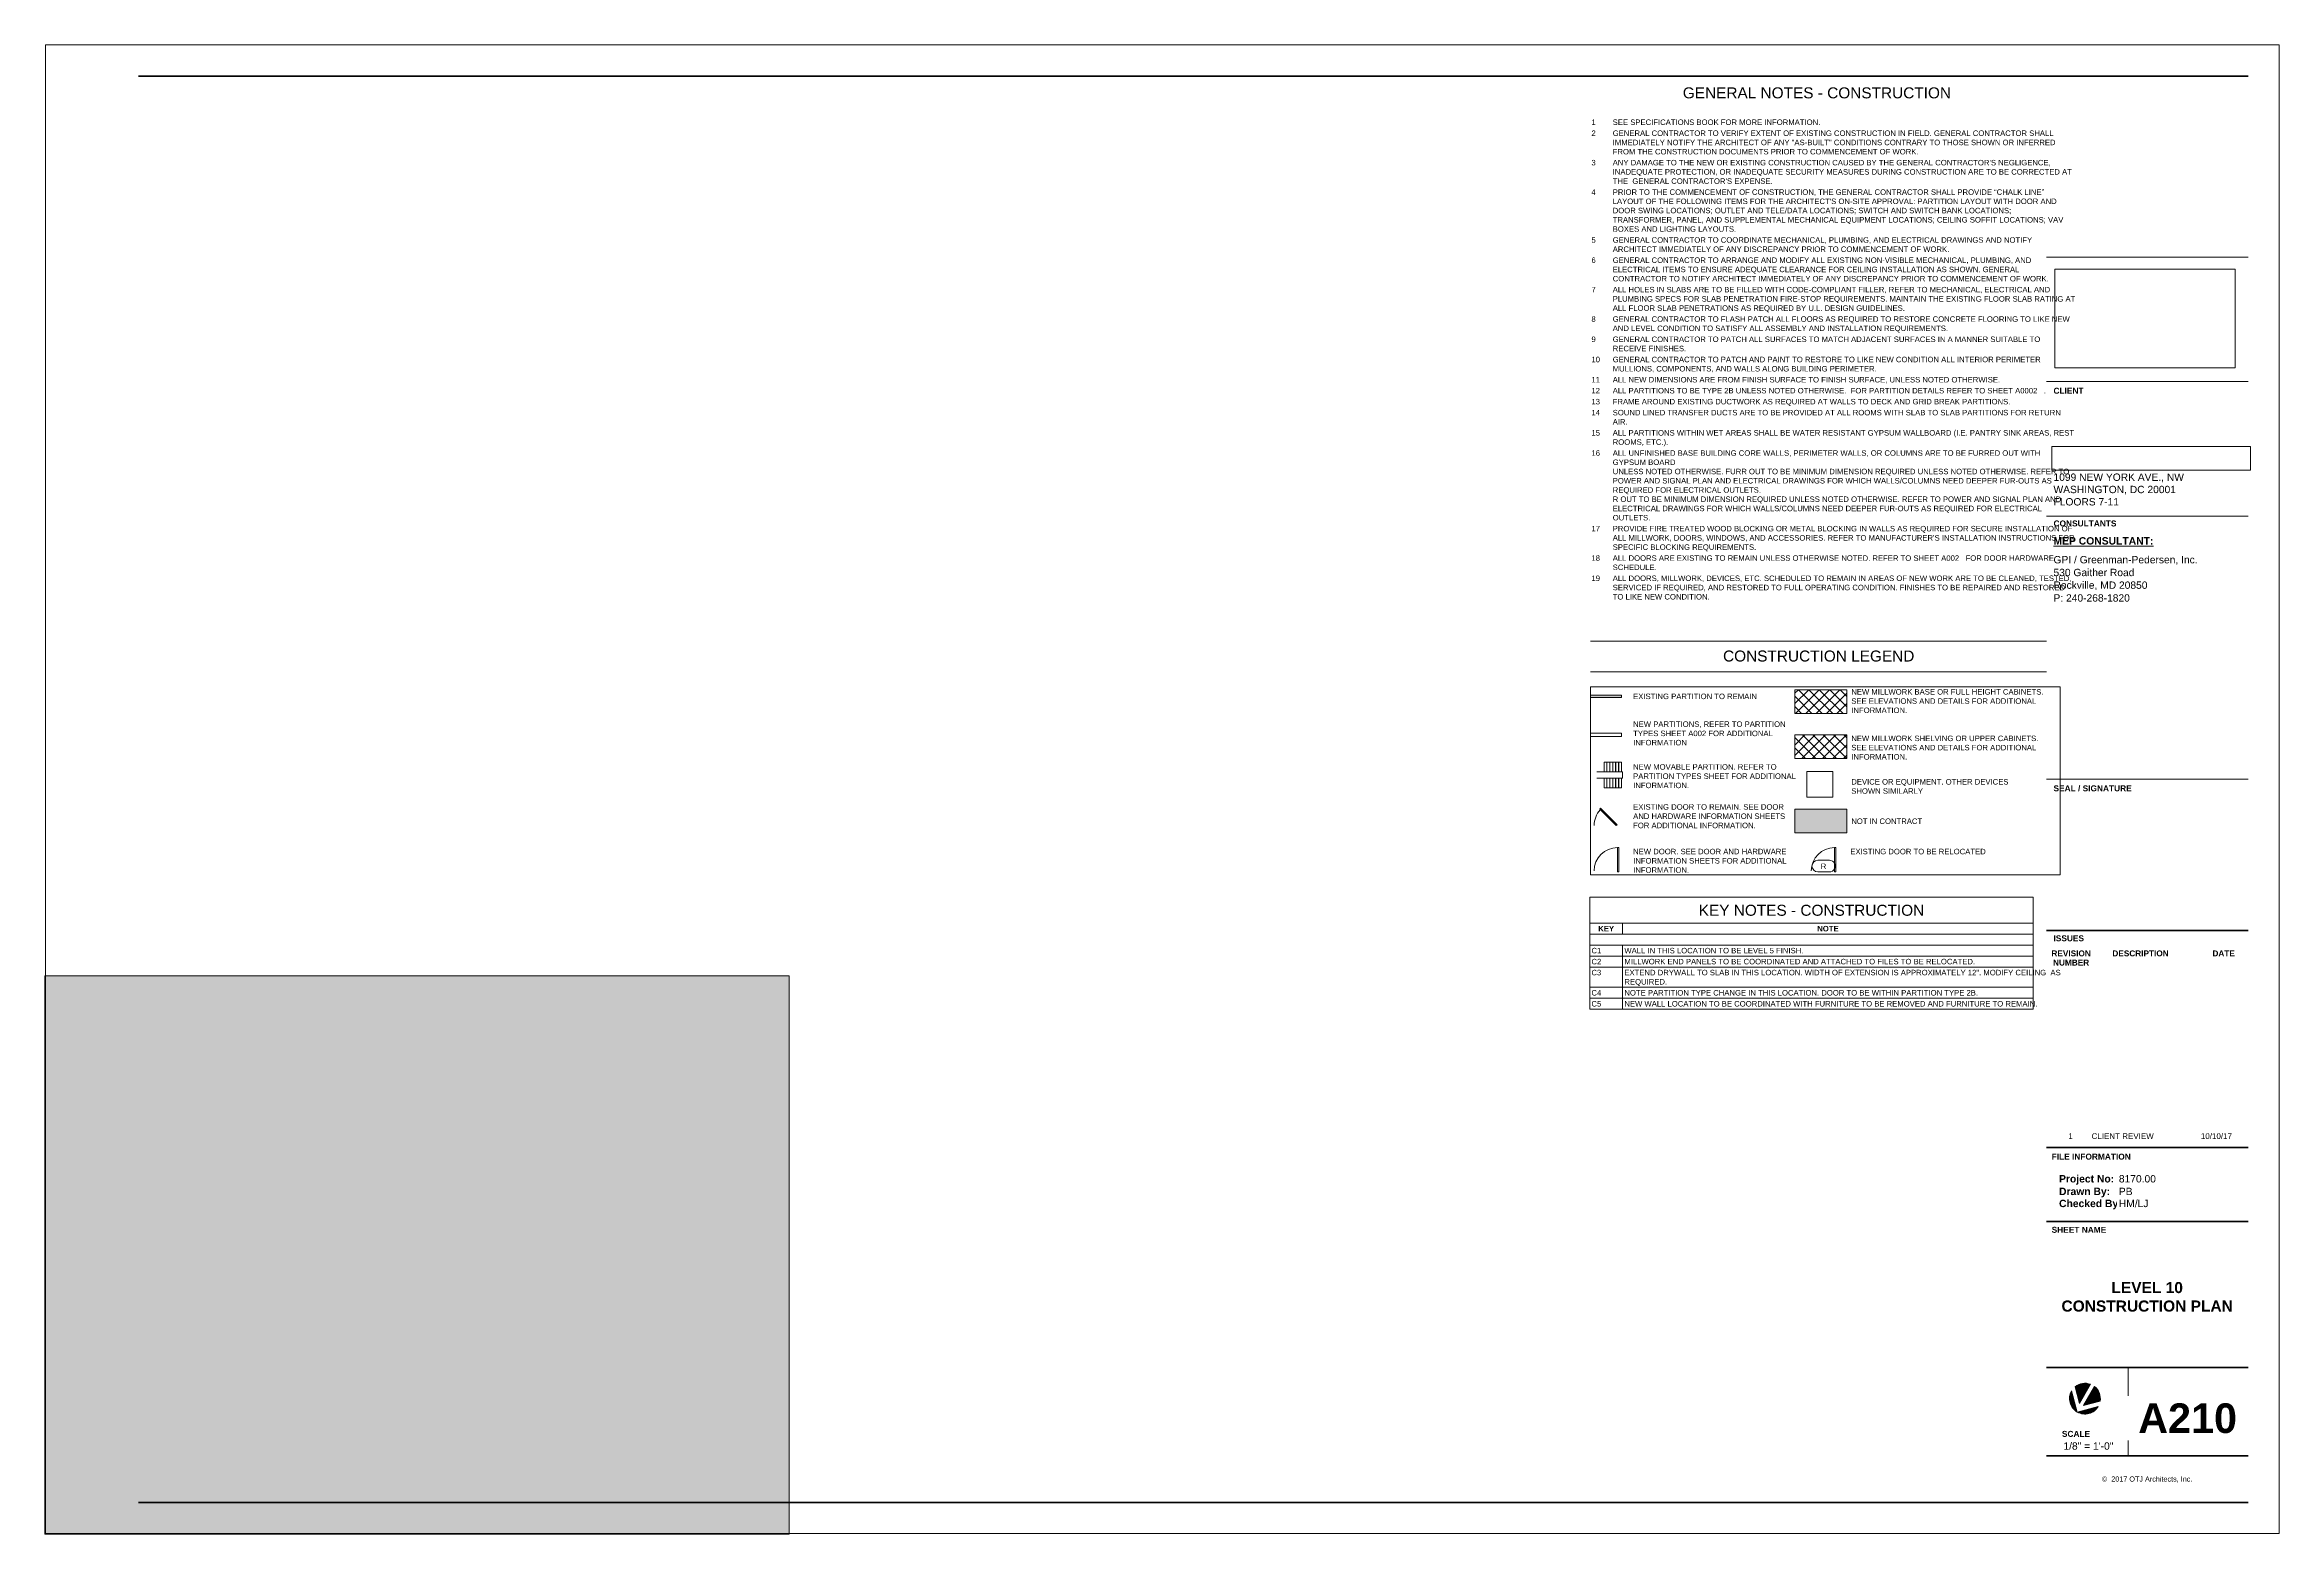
# Paper-space layout 'Layout1' of a CAD drawing. Header units: inches. Extents: x 0 to 36, y 0 to 24.
# The model-space entities are those that its viewports show. They can reach past a viewport. Long polylines and large blocks are cut down to what shows.
import ezdxf

# ---------------------------------------------------------------- set-up
doc = ezdxf.new("R2010")
doc.units = ezdxf.units.IN
doc.header["$MEASUREMENT"] = 0
doc.linetypes.add('Dash', pattern=[0.25, 0.125, -0.125])
doc.linetypes.add('Dash_2_', pattern=[0.25, 0.125, -0.125])
for name, color, linetype, lineweight in [('A-ANNO-NOTE', 131, 'Continuous', 9), ('A-DETL', 90, 'Continuous', 9), ('A-DETL-GENF', 92, 'Continuous', 9), ('A-DETL-THIN', 151, 'Continuous', 9), ('A-DOOR-IDEN', 31, 'Continuous', 9), ('A-WALL', 113, 'Continuous', 13), ('G-ANNO-REFR', 1, 'Dash', 9), ('G-ANNO-SCHD', 231, 'Continuous', 9), ('G-ANNO-TEXT', 231, 'Continuous', 9), ('G-ANNO-TTLB', 6, 'Continuous', 9), ('G-ANNO-TTLB-THIN', 151, 'Continuous', 9), ('G-ANNO-TTLB-WIDE', 214, 'Continuous', 50), ('Q-SPCQ-HDLN', 91, 'Dash_2_', 9)]:
    doc.layers.add(name, color=color, linetype=linetype, lineweight=lineweight)
doc.layers.add('G-ANNO-NPLT', color=191, linetype='Continuous', plot=False)
doc.styles.add('Arial_1', font='arial.ttf', dxfattribs={"height": 0.09220621257485029})
doc.styles.add('Arial_B_2', font='arialbd.ttf', dxfattribs={"height": 0.09513339392643282})
doc.styles.add('Swis721 Lt BT_1', font='swissl.ttf', dxfattribs={"height": 8.514637904468403})
doc.styles.add('Swis721 Lt BT_2', font='swissl.ttf', dxfattribs={"height": 0.09608532357473035})
doc.styles.add('Swis721 Lt BT_3', font='swissl.ttf', dxfattribs={"height": 0.08333333333333331})
doc.styles.add('Swis721 Lt BT_4', font='swissl.ttf', dxfattribs={"height": 0.1182588597842835})
doc.styles.add('Swis721 Lt BT_5', font='swissl.ttf', dxfattribs={"height": 0.1773882896764253})
doc.styles.add('Swis721 Lt BT_6', font='swissl.ttf', dxfattribs={"height": 0.08869414483821263})
doc.styles.add('Swis721 Lt BT_B_1', font='', dxfattribs={"height": 0.1192218798151002})
doc.styles.add('Swis721 Lt BT_B_2', font='', dxfattribs={"height": 0.4768875192604006})
doc.styles.add('Swis721 Lt BT_B_3', font='', dxfattribs={"height": 0.1788328197226502})
doc.styles.add('Swis721 Lt BT_B_4', font='', dxfattribs={"height": 0.08941640986132511})
doc.styles.get('Swis721 Lt BT_B_1').set_extended_font_data('Swis721 Lt BT', bold=True)
doc.styles.get('Swis721 Lt BT_B_2').set_extended_font_data('Swis721 Lt BT', bold=True)
doc.styles.get('Swis721 Lt BT_B_3').set_extended_font_data('Swis721 Lt BT', bold=True)
doc.styles.get('Swis721 Lt BT_B_4').set_extended_font_data('Swis721 Lt BT', bold=True)
picture_1 = doc.add_image_def('image1.jpg', size_in_pixel=(1248, 150))
picture_2 = doc.add_image_def('image2.jpg', size_in_pixel=(2551, 1396))
pattern_1 = [(45, (1285.537, 0), (-8.012226937624769, 8.01222693762477), []), (135, (1285.537, 0), (-8.01222693762477, -8.012226937624769), [])]

# ---------------------------------------------------------------- blocks, each defined once
blk = doc.blocks.new('TB-DC_VA-24 x 36 - DC_VA 24X36-3374688-LEVEL 10 CONSTRUCTION PLAN')
at = {"layer": 'G-ANNO-TTLB'}
h = blk.add_hatch(color=256, dxfattribs=at)
edge = h.paths.add_edge_path(flags=0)
edge.add_line((32.66517749473161, 2.311137523626253), (32.75616867069017, 1.971553831908551))
edge.add_arc((32.88046492856971, 2.186841265746675), 0.2485925157591483, 149.9999999999986, 240.0000000000104, ccw=False)
h = blk.add_hatch(color=256, dxfattribs=at)
edge = h.paths.add_edge_path(flags=0)
edge.add_line((32.79448804294488, 2.111040377379424), (32.72269999401936, 2.378957023345547))
edge.add_arc((32.88046492856972, 2.186841265746635), 0.2485925157591917, 68.45651933527552, 129.3927463647064, ccw=False)
edge.add_line((32.97174988950517, 2.418066901865336), (32.79448804294488, 2.111040377379424))
h = blk.add_hatch(color=256, dxfattribs=at)
edge = h.paths.add_edge_path(flags=0)
edge.add_line((33.12572452239279, 2.146270703399233), (32.85780787642671, 2.074482654473722))
edge.add_line((32.85780787642671, 2.074482654473722), (33.03506972298693, 2.38150917895962))
edge.add_arc((32.88046492856969, 2.186841265746723), 0.2485925157591436, -9.39274636469412, 51.5434806647329, ccw=False)
h = blk.add_hatch(color=256, dxfattribs=at)
edge = h.paths.add_edge_path(flags=0)
edge.add_line((32.75616867069017, 1.97155383190856), (33.09575236240782, 2.062545007867137))
edge.add_arc((32.88046492856971, 2.186841265746674), 0.248592515759136, 240.0000000000069, 330.0000000000087, ccw=False)
at = {"layer": 'A-ANNO-NOTE'}
for p, q in [((32.75616867069017, 1.971553831908565), (32.66517749473162, 2.311137523626257)), ((32.66517749473162, 2.311137523626253), (32.75616867069017, 1.971553831908569)), ((32.75616867069017, 1.971553831908551), (32.66517749473161, 2.311137523626253)), ((32.72269999401936, 2.378957023345545), (32.79448804294488, 2.111040377379423)), ((32.79448804294488, 2.111040377379424), (32.72269999401936, 2.378957023345546)), ((32.72269999401936, 2.378957023345547), (32.79448804294488, 2.111040377379424)), ((32.97174988950518, 2.418066901865338), (32.79448804294488, 2.111040377379423)), ((32.79448804294488, 2.111040377379423), (32.97174988950518, 2.418066901865338)), ((32.79448804294488, 2.111040377379424), (32.97174988950517, 2.418066901865336)), ((33.03506972298698, 2.381509178959574), (32.85780787642671, 2.074482654473721)), ((32.85780787642671, 2.07448265447372), (33.03506972298698, 2.381509178959573)), ((33.03506972298693, 2.38150917895962), (32.85780787642671, 2.074482654473722)), ((33.09575236240781, 2.062545007867142), (32.75616867069017, 1.971553831908566)), ((32.75616867069018, 1.971553831908561), (33.09575236240781, 2.062545007867137)), ((33.09575236240782, 2.062545007867137), (32.75616867069017, 1.97155383190856)), ((33.12572452239277, 2.146270703399232), (32.85780787642671, 2.07448265447372)), ((32.85780787642671, 2.07448265447372), (33.12572452239277, 2.146270703399233)), ((32.85780787642671, 2.074482654473722), (33.12572452239279, 2.146270703399233))]:
    blk.add_line(p, q, dxfattribs=at)
for centre, radius, start, end in [((32.88046492856971, 2.186841265746674), 0.2485925157591424, 149.9999999999968, 240.0000000000108), ((32.8804649285697, 2.186841265746679), 0.2485925157591398, 149.999999999994, 239.9999999953111), ((32.88046492856971, 2.186841265746675), 0.2485925157591486, 149.9999999999979, 240.00000000001), ((32.88046492856973, 2.186841265746622), 0.2485925157592049, 68.4565193352762, 129.3927463647056), ((32.88046492856973, 2.18684126574662), 0.2485925157592115, 68.45651933527687, 129.3927463647065), ((32.88046492856972, 2.186841265746635), 0.2485925157591917, 68.4565193352751, 129.3927463647061), ((32.88046492856969, 2.186841265746727), 0.2485925157591366, 350.6072536353049, 51.54348066473147), ((32.88046492856969, 2.186841265746724), 0.2485925157591366, 350.6072536353153, 51.54348066473151), ((32.88046492856969, 2.186841265746723), 0.2485925157591436, 350.6072536353055, 51.54348066473253), ((32.88046492856971, 2.186841265746673), 0.248592515759136, 240.0000000000082, 330.0000000000084), ((32.8804649285697, 2.186841265746679), 0.2485925157591307, 239.9999999953101, 330.0000000000065), ((32.88046492856971, 2.186841265746674), 0.2485925157591396, 240.0000000000067, 330.0000000000076)]:
    blk.add_arc(centre, radius, start, end, dxfattribs=at)
at = {"layer": 'G-ANNO-TTLB'}
for p, q in [((0.01249999999996198, 24.0124999999998), (0.01249999999996198, 0.01249999999916795)), ((36.0125, 24.0125), (0.01249999999999929, 24.0125)), ((36.0125, 0.01249999999988205), (36.0125, 24.0125)), ((32.26249999999998, 20.58615224385849), (35.51249999999998, 20.58615224385849)), ((32.26249999999998, 20.58615224385849), (35.51249999999998, 20.58615224385849)), ((0.01249999999996198, 0.01249999999916529), (36.01249999999995, 0.01249999999916529))]:
    blk.add_line(p, q, dxfattribs=at)
at = {"layer": 'G-ANNO-TTLB-THIN'}
for p, q in [((32.26249999999998, 18.58047974385848), (35.51249999999999, 18.58047974385848)), ((32.26249999999998, 16.41007603562076), (35.51249999999999, 16.41007603562076)), ((32.26249999999997, 12.17184017249794), (35.51249999999999, 12.17184017249794)), ((33.57501179533868, 2.690203614458643), (33.57501179533868, 1.262499999999882))]:
    blk.add_line(p, q, dxfattribs=at)
at = {"layer": 'G-ANNO-TTLB-WIDE'}
for p, q in [((35.51249999999999, 23.50249999999988), (1.512500000000036, 23.50249999999988)), ((32.26249999999997, 9.731457673865457), (35.51249999999999, 9.731457673865457)), ((35.51249999999999, 6.238084377275196), (32.26249999999996, 6.238084377275206)), ((35.51249999999999, 5.04106319586103), (32.26249999999996, 5.041063195861041)), ((32.26249999999996, 2.690203614458643), (35.51249999999999, 2.690203614458643)), ((32.26249999999995, 1.262499999999882), (35.51249999999999, 1.262499999999882)), ((1.512499999999998, 0.512499999999882), (32.26249999999998, 0.512499999999882)), ((32.26249999999998, 0.512499999999882), (35.51249999999999, 0.512499999999882))]:
    blk.add_line(p, q, dxfattribs=at)
at = {"layer": 'G-ANNO-TTLB', "attachment_point": 1, "bg_fill": 3, "box_fill_scale": 1.25, "bg_fill_color": 0, "bg_fill_transparency": 0}
for s, insert, char_height, width, line_spacing_factor, style in [('DESCRIPTION', (33.32202222069675, 9.411992460571073), 0.09513339392643282, 1.053, 0.9385317878468563, 'Arial_B_2'), ('DATE', (34.93478327608478, 9.411992460571073), 0.09513339392643282, 0.41625, 0.9385317878468563, 'Arial_B_2'), ('Project No:', (32.46268918111955, 5.79106529491365), 0.1192218798151002, 0.9719999999999999, 0.9985383491037771, 'Swis721 Lt BT_B_1'), ('\\fSwis721 Lt BT|b1|i0|c0|p34|;SCALE', (32.50898079860782, 1.667155000893929), 0.09608532357473035, 0.4960054163845632, 1.006669768884753, 'Swis721 Lt BT_2')]:
    blk.add_mtext(s, dxfattribs=dict(at, insert=insert, char_height=char_height, width=width, line_spacing_factor=line_spacing_factor, style=style))
at = {"layer": 'G-ANNO-TTLB', "insert": (33.88280484204999, 0.932760695162638), "char_height": 0.08333333333333331, "width": 1.691133294186729, "attachment_point": 2, "line_spacing_factor": 1.006669768884753, "style": 'Swis721 Lt BT_3'}
blk.add_mtext('©  2017 OTJ Architects, Inc.', dxfattribs=at)
at = {"layer": 'G-ANNO-TTLB'}
image = blk.add_image(picture_2, insert=(32.39394147330498, 18.80362172958001), size_in_units=(2.9068955071309204, 1.5907589682300123), dxfattribs=at)
image.dxf.flags = 7
at = {"layer": 'G-ANNO-TTLB', "attachment_point": 1, "bg_fill": 3, "box_fill_scale": 1.25, "bg_fill_color": 0, "bg_fill_transparency": 0}
for s, insert, char_height, width, line_spacing_factor, style in [('\\fSwis721 Lt BT|b1|i0|c0|p34|;CLIENT', (32.37337726309554, 18.4818786766096), 0.09608532357473035, 0.5374407582938387, 1.006669768884753, 'Swis721 Lt BT_2'), ('\\fSwis721 Lt BT|b1|i0|c0|p34|;CONSULTANTS', (32.37428590828188, 16.34272496837187), 0.09608532357473035, 1.134597156398104, 1.006669768884753, 'Swis721 Lt BT_2'), ('\\fSwis721 Lt BT|b1|i0|c0|p34|;SEAL / SIGNATURE', (32.37325769334894, 12.07303768922743), 0.09608532357473035, 1.395396073121191, 1.006669768884753, 'Swis721 Lt BT_2'), ('\\fSwis721 Lt BT|b1|i0|c0|p34|;ISSUES', (32.37329619640249, 9.65579013132555), 0.09608532357473035, 0.547190250507786, 1.006669768884753, 'Swis721 Lt BT_2'), ('\\fSwis721 Lt BT|b1|i0|c0|p34|;FILE INFORMATION', (32.3437895233209, 6.136053448319706), 0.09608532357473035, 1.428300609343263, 1.006669768884753, 'Swis721 Lt BT_2'), ('Drawn By:', (32.46268918111955, 5.587734365212077), 0.1192218798151002, 0.8879999999999998, 0.9985383491037771, 'Swis721 Lt BT_B_1'), ('\\fSwis721 Lt BT|b1|i0|c0|p34|;SHEET NAME', (32.3437895233209, 4.956461656030365), 0.09608532357473035, 0.9859174001354094, 1.006669768884753, 'Swis721 Lt BT_2')]:
    blk.add_mtext(s, dxfattribs=dict(at, insert=insert, char_height=char_height, width=width, line_spacing_factor=line_spacing_factor, style=style))
at = {"layer": 'G-ANNO-TTLB', "bg_fill": 3, "box_fill_scale": 1.25, "bg_fill_color": 0, "bg_fill_transparency": 0}
for s, insert, char_height, width, attachment_point, line_spacing_factor, style in [('\\LMEP CONSULTANT:', (32.37329619640249, 16.07384631350395), 0.1192218798151002, 1.7925, 1, 0.9985383491037771, 'Swis721 Lt BT_B_1'), ('REVISION\\PNUMBER', (32.65724285685402, 9.411992460571073), 0.09513339392643282, 0.7357499999999999, 2, 0.9385317878468563, 'Arial_B_2'), ('Checked By:', (32.46268918111955, 5.393544271185731), 0.1192218798151002, 1.1115, 1, 0.9985383491037771, 'Swis721 Lt BT_B_1')]:
    blk.add_mtext(s, dxfattribs=dict(at, insert=insert, char_height=char_height, width=width, attachment_point=attachment_point, line_spacing_factor=line_spacing_factor, style=style))
blk = doc.blocks.new('Family - ___-1369240-CONSTRUCTION PLAN SYMBOLS')
at = {"layer": 'A-WALL'}
for p, q in [((968.0370368221609, -427.9789121708199), (920.0370368221609, -427.9789121708199)), ((920.0370368221609, -427.9789121708199), (920.0370368221609, -432.97891217082)), ((968.0370368221609, -432.97891217082), (968.0370368221609, -427.9789121708199)), ((920.0370368221609, -432.97891217082), (968.0370368221609, -432.97891217082))]:
    blk.add_line(p, q, dxfattribs=at)
blk = doc.blocks.new('Family - ___-5542922-CONSTRUCTION PLAN SYMBOLS')
at = {"layer": 'Q-SPCQ-HDLN'}
for p, q in [((1254.812221408976, -527.3010912819044), (1254.812221408976, -487.3010912819081)), ((1254.812221408976, -487.3010912819081), (1294.812221408977, -487.3010912819081)), ((1294.812221408977, -487.3010912819081), (1294.812221408977, -527.3010912819044)), ((1294.812221408977, -527.3010912819044), (1254.812221408976, -527.3010912819044))]:
    blk.add_line(p, q, dxfattribs=at)
blk = doc.blocks.new('Door Tag - Door Tag-41184-CONSTRUCTION PLAN SYMBOLS')
at = {"layer": 'A-DOOR-IDEN'}
for p, q in [((1271.780479958849, -624.6612179651167), (1289.780479958849, -624.6612179651167)), ((1271.780479958849, -642.6612179651169), (1289.780479958849, -642.6612179651169))]:
    blk.add_line(p, q, dxfattribs=at)
for centre, radius, start, end in [((1271.780479958849, -633.6612179651169), 8.999999999999773, 90.00000000000435, 270.000000000004), ((1289.780479958849, -633.6612179651167), 8.999999999999943, 269.9999999999833, 89.99999999998371)]:
    blk.add_arc(centre, radius, start, end, dxfattribs=at)

msp = doc.modelspace()

# ---------------------------------------------------------------- hatches: boundary and pattern name
at = {"layer": 'A-DETL-GENF'}
h = msp.add_hatch(color=9, dxfattribs=at)
h.paths.add_polyline_path([(131.7649005817635, -847.9934023072918), (290.5474737708268, -780.5795451286311), (225.5827525661294, -627.5652885248403), (209.0142113761313, -634.599735399708), (202.6393634000834, -619.5847764199929), (206.8965580114017, -617.777314375756), (211.4639439432134, -628.5350787441524), (296.1436233221439, -592.5829270645869), (297.9510853663805, -596.840121675906), (229.8399471774485, -625.7578264806034), (294.804667396232, -778.7720807622285), (401.2880620836987, -733.5627343132802), (336.3233665251611, -580.5485381150136), (334.7700657885985, -581.2080175095326), (332.9626037443616, -576.9508228982139), (428.6919528421276, -536.307352065644), (430.4994148863647, -540.564546676963), (340.5805611364796, -578.741076070777), (405.5452557091042, -731.7552699468775), (515.3128700827464, -685.1515518586461), (511.6880892321667, -685.1515518586461), (511.6880892321667, -619.402784878663), (491.8949682861374, -619.402784878663), (491.8949682861374, -612.4027848786626), (492.0069584593401, -612.4027848786626), (492.0069584593401, -532.938113124592), (471.733480280098, -532.938113124592), (471.733480280098, -523.0579455151088), (467.3183953085827, -524.9324425105897), (465.5109332643458, -520.6752478992703), (471.733480280098, -518.0333631426872), (471.733480280098, -508.938113124592), (495.733480280098, -508.938113124592), (495.733480280098, -510.5275882335143), (499.5069584593399, -510.5275882335147), (499.5069584593399, -516.5275882335146), (499.0069584593404, -516.5275882335146), (499.0069584593402, -612.4027848786626), (658.193949188118, -612.4027848786629), (718.2571642005402, -586.901919837391), (718.2571642005402, -516.5275882335153), (539.50695845934, -516.5275882335153), (539.50695845934, -510.5275882335147), (555.6706375525222, -510.5275882335147), (555.6706375525222, -394.7498531080818), (560.6706375525221, -394.7498531080818), (560.6706375525221, -437.3130093545554), (560.1706375525218, -437.3130093545554), (560.1706375525218, -441.9380093545549), (560.6706375525221, -441.9380093545549), (560.6706375525221, -498.089884512022), (619.4834622039037, -498.089884512022), (619.4834622039037, -477.9380758056786), (626.4834622039037, -477.9380758056786), (626.4834622039037, -500.4648845120226), (758.1084797504187, -500.4648845120226), (758.0659181054223, -433.9353236699371), (754.2334797504523, -433.9353236699371), (754.2334797504523, -433.4353236699368), (758.1084797504188, -433.4353236699368), (758.1084797504188, -376.9359923148447), (697.483479750417, -376.9359923148447), (697.483479750417, -433.4353236699368), (721.7334797504521, -433.4353236699368), (721.7334797504521, -433.9353236699371), (693.4834797504005, -433.9353236699364), (693.4834797504005, -433.4353236699365), (696.9834797504171, -433.4250143915866), (696.9834797504171, -376.9359923148447), (661.4834797504029, -376.9359923148447), (661.4834797504006, -433.4353236699365), (660.9834797504004, -433.4353236699365), (660.9834797504025, -376.9359923148447), (625.4591332033249, -376.9359923148447), (625.4591332033249, -433.4353236699365), (624.1900564768628, -433.4353236699372), (624.1900564768628, -433.9353236699364), (625.4591332033249, -433.9353236699364), (625.4591332033249, -441.9380093545553), (600.1706375525218, -441.9380093545553), (600.1706375525218, -437.3130093545554), (620.834133203325, -437.3130093545554), (620.834133203325, -304.3748531080799), (601.1706375525223, -304.3748531080799), (601.1706375525223, -299.7498531080799), (634.6082499095243, -299.7498531080799), (634.6082499095243, -356.9493262361847), (665.4835624630604, -356.9493262361847), (665.4835624630604, -344.9495390663749), (665.9835624630603, -344.9495390663749), (665.9835624630603, -356.9493262361847), (696.9834797504171, -356.9493262361847), (696.9834797504171, -299.9495321712313), (699.2333815232186, -299.9495321712316), (699.2333815232186, -300.4495321712313), (697.483479750417, -300.4495321712313), (697.4834797504176, -356.9493262361847), (733.4832832960204, -356.9493262361847), (733.4832832960204, -300.4495321712313), (731.7333815232186, -300.4495321712313), (731.7333815232186, -299.9495321712316), (757.7091332033253, -299.9495321712316), (757.7091332033253, -300.4495321712313), (733.9832832960204, -300.4495321712313), (733.9832832960204, -356.9493262361847), (794.209133202926, -356.9493262361847), (794.209133202926, -300.4495321712317), (790.2091332033256, -300.4495321712317), (790.2091332033256, -299.9495321712316), (794.209133202926, -299.9495321712316), (794.209133202926, -230.9908611284903), (634.9834369303278, -230.9908611284903), (634.9834369303278, -254.9908611284898), (560.6706375525224, -254.977240021357), (560.6706375525224, -299.7498531080799), (561.170637552522, -299.7498531080799), (561.170637552522, -304.3748531080799), (560.6706375525224, -304.374853108081), (560.6706375525224, -346.74985304768), (555.6706375525224, -346.74985304768), (555.6706375525225, -249.9772400213571), (575.8413562539283, -249.9772400213569), (575.8413562539283, -200.8417931341545), (587.0913562539283, -200.8417931341545), (587.0913562539283, -243.7408611284898), (630.3584369303278, -243.7408611284898), (630.3584369303278, -224.9908611284898), (674.8584801254704, -224.99086112849), (674.8584801254704, -160.8417334490035), (555.73557380547, -160.8417334490035), (555.73557380547, 0.6582535666877901), (596.7334635365, 0.6584493540500488), (596.7334635365, -16.34211509228509), (638.7335150115287, -16.34211509228509), (638.7335150115287, 0.6584493540500488), (700.7334455503875, 0.6584493540500488), (700.7334455503875, -16.34211509228509), (742.7335150101655, -16.34211509228509), (742.7335150101655, 0.6584493540498783), (804.7334455503876, 0.6584493540498783), (804.7334455503876, -16.34211509228509), (846.7335150106524, -16.34211509228509), (846.7335150106524, 0.6584493540498783), (908.7334455503877, 0.6584493540493667), (908.7334455503877, -16.34211509228509), (950.7335150105102, -16.34211509228509), (950.7335150105106, 0.6584493540493667), (993.7334803340616, 0.6584493540493667), (993.7334803340617, -121.7445050640488), (988.7334803340617, -121.7445050640488), (988.7334803340617, -121.3417321479454), (980.1084802804535, -121.3417321479454), (980.1084802804535, -122.5917332798399), (769.7350734502113, -122.5917332798399), (769.7350734502111, -217.7167764952557), (962.6086295582319, -217.7167764952557), (962.6086295582319, -199.9389344555793), (988.7334803340615, -199.9389344555795), (988.7334803340615, -161.744505064049), (993.7334803340617, -161.744505064049), (993.7334803340616, -227.3264629265263), (967.6086295582318, -227.3264629265263), (967.6086295582318, -227.4389344555792), (962.6086295582319, -227.4389344555792), (962.6086295582319, -224.7167764952559), (800.209133202926, -224.7167764952559), (800.209133202926, -303.8572704857594), (962.6086295582319, -303.8572704857594), (962.6086295582319, -267.4389344555793), (967.6086295582318, -267.4389344555793), (967.6086295582318, -426.9128688709868), (1012.733480280174, -426.9128688709878), (1012.733480280174, -431.5378688709877), (967.6086295582318, -431.5378688709877), (967.6086295582317, -457.4378800480577), (946.4834905811229, -457.4378800480577), (946.4834905811231, -308.85727048576), (800.209133202926, -308.85727048576), (800.209133202926, -362.9493262361854), (764.1084797504191, -362.9493262361851), (764.1084797504191, -516.5275882335153), (744.7334802714332, -516.5275882335153), (744.7334802714332, -520.1017166666226), (942.7334802837258, -520.1017166743524), (942.7334802837258, -524.6528885093098), (1492.420980294599, -524.6528885093098), (1492.420980294599, -327.9667222484053), (1377.045962948584, -327.9667222484053), (1377.045962948584, -349.6542222484055), (1369.045962948584, -349.6542222484055), (1369.045962948584, -82.65422224840505), (1372.420962948585, -82.65422224840505), (1372.420962948585, -36.966722248405), (1360.733462948585, -36.966722248405), (1360.733462948585, -32.34172224840511), (1369.045962948585, -32.34172224840511), (1369.045962948585, 0.03327775159493739), (1372.420962948585, 0.03327775159493739), (1372.420962948585, 0.658277751595051), (1497.045980294599, 0.658277751595051), (1497.045980294599, -165.9667222484051), (1377.045962948584, -165.9667222484051), (1377.045962948584, -323.3417222484046), (1497.045980294599, -323.3417222484054), (1497.045980294599, -372.9128688709874), (1498.733480294599, -372.9128688709874), (1498.733480294599, -377.5378688709873), (1497.045980294599, -377.5378688709873), (1497.045980294599, -524.6528885093098), (1723.695840537155, -524.6528885093098), (1723.695840537155, -257.1686532104838), (1557.045980280173, -257.1686532104838), (1557.045980280173, -261.8561532104841), (1552.420980280173, -261.8561532104841), (1552.420980280173, -247.8561532104839), (1557.045980280173, -247.8561532104839), (1557.045980280173, -252.5436532104838), (1723.695840537155, -252.5436532104838), (1723.695840537155, -137.3331090399348), (1557.045980280173, -137.3331090399348), (1557.045980280173, -207.856153210484), (1552.420980280173, -207.856153210484), (1552.420980280173, -70.85615321048378), (1557.045980280173, -70.85615321048378), (1557.045980280173, -132.7081090399348), (1723.695840537155, -132.7081090399348), (1723.695840537155, -17.58310903993464), (1582.733497611667, -17.58311999807779), (1582.733480280178, -29.34172933682128), (1557.045980280173, -29.34172933682128), (1557.045980280173, -30.85615321048368), (1552.420980280173, -30.85615321048368), (1552.420980280173, 61.1438467895162), (1557.045980280173, 61.1438467895162), (1557.045980280173, -1.341729336821174), (1582.733480280178, -1.341729336821174), (1582.733497611667, -12.95810903993458), (1723.695840537155, -12.95810903993458), (1723.695840537155, 102.6668909600655), (1557.045980280173, 102.6668909600655), (1557.045980280173, 101.1438467895163), (1552.420980280173, 101.1438467895163), (1552.420980280173, 109.1438467895158), (1557.045980280173, 109.1438467895158), (1557.045980280173, 107.2918909600653), (1723.695840537155, 107.2918909600653), (1723.695840537155, 222.6668909600656), (1557.045980280173, 222.6668909600656), (1557.045980280173, 149.1438467895159), (1552.420980280173, 149.1438467895159), (1552.420980280173, 228.9793909600653), (1557.045980280173, 228.9793909600653), (1557.045980280173, 227.2918909600655), (1723.695840537155, 227.2918909600655), (1723.695840537155, 284.9498731394818), (1723.296101291783, 284.9498731394818), (1723.296101291783, 338.9621311290135), (1557.045980280174, 338.9621311290135), (1557.045980280173, 268.9793909600652), (1552.420980280173, 268.9793909600652), (1552.420980280174, 343.5871311290136), (1723.296101291783, 343.5871311290136), (1723.296101291783, 351.5871328168282), (1732.420962948586, 351.5871328168282), (1732.420962948586, 355.5871328164286), (1737.045962948586, 355.5871328164286), (1737.045962948586, 351.5871328168282), (1910.234484195757, 351.5871328168282), (1910.234484195757, 580.4323211622396), (1737.045962948586, 580.4323211622396), (1737.045962948586, 395.5871328164285), (1732.420962948586, 395.5871328164285), (1732.420962948586, 418.9621311290131), (1666.045962948586, 418.9621311290131), (1666.045962948586, 402.337272847033), (1598.733480280175, 402.337272847033), (1598.733480280175, 406.9622728470333), (1661.420962948586, 406.9622728470333), (1661.420962948586, 423.5871311290133), (1732.420962948586, 423.587131129013), (1732.420962948586, 580.4323211622396), (1377.045962948586, 580.4323211622396), (1377.045962948586, 406.9622728470336), (1378.733462948587, 406.9622728470336), (1378.733462948587, 402.3372728470337), (1298.733462948587, 402.3372728470337), (1298.733462948587, 406.9622728470338), (1372.420962948585, 406.9622728470338), (1372.420962948585, 580.4323211622396), (1077.045980280174, 580.4323211622396), (1077.045980280174, 406.9622728470432), (1210.733462948585, 406.9622728470348), (1210.733462948585, 402.3372728470347), (1077.045980280174, 402.3372728470347), (1077.045980280174, 82.27463112901545), (1072.420980280173, 82.27463112901545), (1072.420980280173, 103.9621311290153), (1071.733480280174, 103.9621311290153), (1071.733480280174, 108.5871311290156), (1072.420980280173, 108.5871311290156), (1072.420980280173, 580.4323211622396), (777.0459802801736, 580.4323211622396), (777.0459802801736, 558.5057474006863), (772.420980280173, 558.5057474006863), (772.420980280173, 580.4323211622396), (417.0459629485852, 580.4323211622396), (417.0459629485852, 406.962272847037), (418.7079448382983, 406.962272847037), (418.7079448382983, 402.337272847037), (410.7079448382975, 402.3372728470373), (410.7079448382975, 406.9622728470374), (412.4209629485851, 406.9622728470374), (412.4209629485851, 580.4323211622396), (237.045962948585, 580.4323211622396), (237.045962948585, 577.1464684918939), (246.7334629486274, 577.1464684918939), (246.7334629486274, 553.1464684918939), (237.045962948585, 553.1464684918939), (237.045962948585, 406.9622728470374), (238.7334629485851, 406.9622728470374), (238.7334629485851, 402.3372728470375), (230.7334629485845, 402.337272847038), (230.7334629485845, 406.9622728470379), (232.4209629485848, 406.9622728470379), (232.4209629485848, 553.1464684918939), (222.7334802801171, 553.1464684918939), (222.7334802801171, 577.1464684918939), (232.4209629485848, 577.1464684918939), (232.4209629485848, 580.4323211622396), (-120.3534473380868, 580.4323211622396), (-120.3534473380868, 406.9622728470387), (52.42096294858485, 406.9622728470387), (52.42096294858485, 423.5871311290123), (59.66903768451719, 423.5871311290123), (59.66903768451719, 418.9621311290126), (57.04596294858491, 418.9621311290126), (57.04596294858491, 328.649772847038), (52.42096294858485, 328.649772847038), (52.42096294858485, 402.3372728470382), (-120.3534473380868, 402.3372728470382), (-120.3534473380868, 286.9622728470384), (52.42096294858468, 286.9622728470384), (52.42096294858468, 288.6497728470379), (57.04596294858457, 288.6497728470379), (57.04596294858457, 280.649772847038), (52.42096294858468, 280.649772847038), (52.42096294858468, 282.337272847038), (-120.3534473380868, 282.337272847038), (-120.3534473380868, 166.9622728470384), (52.42096294858451, 166.9622728470384), (52.42096294858468, 240.6497728470379), (57.04596294858457, 240.6497728470379), (57.0459629485844, 160.6497728470383), (52.42096294858451, 160.6497728470383), (52.42096294858451, 162.3372728470377), (-120.3534473380868, 162.3372728470377), (-120.3534473380868, 0.5498509733606624), (-80.76277963279912, 0.5498509733604918), (-80.76277963279912, -13.0377271529619), (52.420962948584, -13.0377271529619), (52.44567136519013, 120.6497728470382), (57.0459629485844, 120.6497728470382), (57.04596294858414, -19.35022715296247), (52.42096294858417, -19.35022715296247), (52.42096294858417, -17.66272715296247), (-80.76277963279912, -17.66272715296247), (-80.76277963279917, -30.9501490266395), (-120.3534473380868, -30.9501490266395), (-120.3534473380868, -193.037727152962), (52.42096294858383, -193.037727152962), (52.42096294858417, -59.35022715296275), (57.04596294858414, -59.35022715296275), (57.04596294858414, -218.7685782842291), (71.24748488134213, -252.2180456395407), (66.99029027002317, -254.0255076837775), (52.42096294858391, -219.7097321679711), (52.42096294858391, -197.6627271529626), (-120.3534473380868, -197.6627271529626), (-120.3534473380868, -254.1691410194749), (-75.11026976706728, -360.7321766774955), (83.6726764350745, -293.3182633531133), (82.62239443639623, -290.8444881059953), (86.8795890477152, -289.0370260617586), (141.9827562341804, -418.8239320500772), (137.7255616228616, -420.6313940943137), (85.48013847931148, -297.5754579644323), (-73.30280478509836, -364.9893700415518), (-4.765686685035205, -526.417540035369), (-2.44267367513477, -525.4312666259972), (-6.070805219378811, -516.8857822016948), (16.02057794151017, -507.5065077074295), (19.64871457819903, -516.0520041261722), (154.0171451837535, -459.0036752530941), (153.3576657892345, -457.4503745165318), (157.6148604005535, -455.6429124722949), (160.7412812338282, -463.0067085567385), (156.4840866225091, -464.8141706009754), (155.8246072279904, -463.2608698644131), (21.45617893386519, -520.309197756136), (25.39985243577612, -529.5978908683186), (3.308469274886888, -538.9771653625843), (-0.6352093194687426, -529.688460255961), (-2.958221703066243, -530.6747333994253), (42.32610365599181, -637.3346860610565), (201.1088589849523, -569.9208537750254), (172.1161907888823, -501.6331510231931), (176.3733854002006, -499.8256889789562), (207.1735156405082, -572.3705863421076), (190.60497445051, -579.4050332169753), (191.2644538450293, -580.9583339535383), (187.0072592337102, -582.7657959977752), (186.3477798391913, -581.2124952612122), (44.13356863796077, -641.5918794251128), (130.5313663559288, -845.0880106272607)], flags=0)
h.paths.add_polyline_path([(225.7559194588983, -805.7600982712632), (216.3766449646329, -783.6687151103741), (238.4680281255221, -774.2894406161081), (247.8473026197878, -796.3808237769975), (237.6084802801113, -800.7278908901086)], flags=0)
h.paths.add_polyline_path([(446.6697510677004, -711.9673533286444), (437.2904765734347, -689.875970167755), (459.3818597343239, -680.4966956734893), (468.7611342285896, -702.5880788343784), (455.3311543876886, -708.2900064349677)], flags=0)
h.paths.add_polyline_path([(516.3130892321676, -684.7268917115521), (892.2846935714617, -525.1017166743529), (744.7334802714332, -525.1017166743529), (744.7334802714332, -532.9381131245926), (725.25716420054, -532.9381131245926), (725.25716420054, -561.4193000787218), (744.7334802714332, -561.4193000787218), (744.7334802714332, -585.4193000787218), (725.25716420054, -585.4193000787218), (725.25716420054, -591.534725207622), (659.6184002883474, -619.402784878663), (590.8130892321668, -619.402784878663), (590.8130892321668, -647.0636372626777), (516.7337343546029, -647.0636372626777), (516.7337343546029, -643.5636372626775), (587.3130892321702, -643.5636372626775), (587.3130892321706, -619.402784878663), (516.3130892321677, -619.402784878663), (516.3130892321677, -647.0636372626774)], flags=0)
h.paths.add_polyline_path([(263.3986650425624, -548.4992737162848), (261.5912029983256, -544.2420791049658), (291.3514933875298, -531.6068579757892), (277.1360486612344, -498.1245976543347), (247.3653674688324, -510.735401829452), (245.5682757377953, -506.5026328715582), (352.3893152206467, -461.1500023204813), (236.2869143823753, -187.6893391869234), (130.5313663559276, -232.7996735349152), (108.2465035856303, -182.7470522514137), (108.2465035856305, 0.7473631608823438), (112.8715035856306, 0.7473631608823438), (112.8715035856306, -27.02922933682015), (206.4209629485842, -27.02922933682015), (206.4209629485842, 0.5871311290174502), (264.7334629485854, 0.5871311290174502), (264.7334629485854, -4.037868870982435), (263.0459629485856, -4.037868870982435), (263.0459629485856, -31.6542293368202), (237.6084802801111, -31.6542293368202), (237.6084802801111, -149.2430215811168), (370.420962948584, -149.2430215811168), (370.420962948584, -4.037868870982435), (304.7334629485854, -4.037868870982435), (304.7334629485854, 0.5871311290174502), (498.0459802801723, 0.5871311290174502), (498.0459802801723, -98.12541942120485), (493.4209802801723, -98.12541942120485), (493.4209802801723, -4.037868870982435), (375.0459629485842, -4.037868870982435), (375.0459629485842, -149.2430215811173), (493.4209802801718, -149.2430215811173), (493.4209802801723, -138.1254194212048), (498.0459802801723, -138.1254194212048), (498.045980280172, -157.1254194212049), (493.4209802801719, -157.1254194212049), (493.4209802801719, -153.8680215811174), (432.045980280172, -153.8680215811174), (432.045980280172, -196.812919421205), (493.4209802801719, -196.812919421205), (493.4209802801719, -196.1254194212051), (498.045980280172, -196.1254194212051), (498.0459802801718, -296.1254194212052), (493.4209802801718, -296.1254194212052), (493.4209802801719, -229.437919421205), (466.4209802801719, -229.437919421205), (466.4209802801719, -201.437919421205), (306.400235374102, -201.4379194212043), (306.400235374102, -153.8680215811172), (237.6084802801111, -153.8680215811172), (237.608480280111, -178.9674725400735), (305.0490310847445, -337.8129194212044), (493.4209802801718, -337.8129194212048), (493.4209802801718, -336.1254194212051), (498.0459802801718, -336.1254194212051), (498.0459802801718, -448.8758938157189), (416.5040075704747, -483.4958804832575), (414.696545526238, -479.2386858719385), (493.4209802801716, -445.8149313192529), (493.4209802801718, -342.4379194212052), (307.0126539244021, -342.4379194212045), (372.6694370924968, -497.0819865096514), (377.877565104021, -494.8707900383114), (379.6850271482569, -499.1279846496302), (370.2197068367859, -503.1466421838749), (358.4956137193245, -475.5324132326029), (285.692071918306, -506.4423552262073), (297.4161500430857, -534.056590542871), (263.7197991482995, -548.3629309459343)], flags=0)
h.paths.add_polyline_path([(259.1146042551511, -532.4915474716653), (249.7353297611827, -510.400164310648), (271.8267129222024, -501.0208898166821), (281.2059874161661, -523.1122729776984), (262.2240280686466, -531.1713884190481)], flags=0)
h.paths.add_polyline_path([(1557.045980280172, -523.3129362198791), (1542.733480207883, -523.3129362198791), (1542.733480207883, -499.3129362198792), (1566.733480207883, -499.3129362198792), (1566.733480207883, -523.3129362198791)], flags=0)
h.paths.add_polyline_path([(1266.733480280166, -523.3129362198781), (1242.733480280166, -523.3129362198781), (1242.733480280166, -499.3129362198785), (1266.733480280166, -499.3129362198785), (1266.733480280166, -499.9379362198783)], flags=0)
h.paths.add_polyline_path([(946.4834905811229, -523.3129362198774), (943.9420846501719, -523.3129362198774), (943.9420846501719, -499.3129362198775), (967.9420846501719, -499.3129362198775), (967.9420846501719, -523.3129362198774), (951.4834905811231, -523.3129362198774)], flags=0)
h.paths.add_polyline_path([(623.3821461732384, -510.5275882335147), (720.7334802310794, -510.5275882335147), (720.73348023108, -508.9381131245927), (744.73348023108, -508.9381131245927), (744.73348023108, -510.5275882335147), (758.1084797504187, -510.5275882335147), (758.1084797504187, -505.0898845120225), (560.6706375525221, -505.0898845120221), (560.6706375525221, -510.5275882335147), (619.4834622039037, -510.5275882335147)], flags=0)
h.paths.add_polyline_path([(283.884609874069, -502.1851606148886), (356.6881493637158, -471.2752196026149), (354.1967795762553, -465.407195950469), (281.393243272553, -496.3171356100981), (282.1606310336556, -498.1245976543347)], flags=0)
h.paths.add_polyline_path([(951.4834905811231, -452.4378800480578), (962.6086295582315, -452.4378800480571), (962.6086295582319, -308.85727048576), (951.4834905811231, -308.85727048576), (951.4834905811231, -445.6542222484043)], flags=0)
h.paths.add_polyline_path([(1059.045980280174, -445.6542222484043), (1054.420980280173, -445.6542222484043), (1054.420980280173, -431.537868870988), (1052.733480280174, -431.5378688709877), (1052.733480280174, -426.9128688709895), (1054.420980280173, -426.9128688709895), (1054.420980280173, 0.658277751595051), (1107.050519605801, 0.658277751595051), (1107.050519605801, -3.966722248405005), (1104.863019605801, -3.966722248405005), (1104.863019605801, -32.34172224840511), (1224.238019605801, -32.34172224840511), (1224.238019605801, -3.966722248405005), (1222.050519605801, -3.966722248405005), (1222.050519605801, 0.658277751595051), (1280.863019605801, 0.658277751595051), (1280.863019605801, -32.34172224840511), (1320.733462948585, -32.34172224840511), (1320.733462948585, -36.966722248405), (1059.045980280174, -36.966722248405), (1059.045980280174, -431.537868870988)], flags=0)
h.paths.add_polyline_path([(660.9834797504004, -433.9353236699364), (656.6900564768627, -433.9353236699364), (656.6900564768627, -433.4353236699365), (660.9834797504004, -433.4353236699365)], flags=0)
h.paths.add_polyline_path([(1552.420980280172, -377.5378688709873), (1538.733480294599, -377.5378688709873), (1538.733480294599, -372.9128688709874), (1552.420980280172, -372.9128688709874), (1552.420980280173, -301.8561532104841), (1557.045980280173, -301.8561532104841), (1557.045980280173, -372.9128688709874), (1723.296101291782, -372.9128688709874), (1723.296101291782, -377.5378688709873), (1557.045980280172, -377.5378688709873)], flags=0)
h.paths.add_polyline_path([(697.483479750417, -370.9359923148443), (758.1084797504188, -370.9359923148443), (758.1084797504188, -362.9493262361851), (625.4591332033249, -362.9493262361851), (625.4591332033249, -370.9359923148443), (696.9834797504171, -370.9359923148443)], flags=0)
h.paths.add_polyline_path([(625.4591332033249, -356.9493262361847), (631.1082499095243, -356.9493262361847), (631.1082499095243, -304.3748531080799), (625.4591332033249, -304.3748531080799), (625.4591332033249, -305.4626874067148)], flags=0)
h.paths.add_polyline_path([(771.8323977391309, -224.99086112849), (794.209133202926, -224.99086112849), (794.209133202926, -224.7167764952559), (769.7350734502111, -224.7167764952559), (769.7350734502111, -224.99086112849)], flags=0)
h.paths.add_polyline_path([(679.4834801254702, -224.99086112849), (766.2350734502096, -224.99086112849), (766.2350734502099, -205.9380655476206), (679.4834801254702, -205.9380655476206), (679.4834801254702, -206.3839958915656)], flags=0)
h.paths.add_polyline_path([(471.0459802801723, -224.8129194212051), (471.7334802800965, -224.8129194212051), (471.7334802800965, -201.437919421205), (471.0459802801718, -201.437919421205), (471.0459802801718, -201.9863969853076)], flags=0)
h.paths.add_polyline_path([(968.132164249468, -222.3264629265263), (968.132164249468, -204.9389344555794), (967.608629558232, -204.9389344555794), (967.608629558232, -222.3264629265263)], flags=0)
h.paths.add_polyline_path([(739.4779612747803, -201.31306554762), (766.23507345021, -201.31306554762), (766.2350734502114, -119.3417332798391), (679.4834801254709, -119.3417332798391), (679.4834801254702, -201.31306554762), (694.0100926364221, -201.31306554762)], flags=0)
h.paths.add_polyline_path([(375.0459629485842, -196.812919421205), (427.4209802801719, -196.812919421205), (427.4209802801719, -153.8680215811174), (311.0252353741021, -153.8680215811172), (311.0252353741022, -196.8129194212043), (372.6694370924968, -196.812919421205)], flags=0)
h.paths.add_polyline_path([(569.7355738054703, -146.8417334490031), (668.2334801254706, -146.8417334490031), (668.2334801254707, -111.3417332798387), (771.7334455503859, -111.341733279839), (771.7334455503859, -24.34155064594972), (569.7355738054703, -24.34155064594972), (569.7355738054703, -143.6169944525688)], flags=0)
h.paths.add_polyline_path([(776.3584455503858, -111.341733279839), (979.7334803340615, -111.341733279839), (979.7334803340615, -24.3415506459516), (776.3584455503861, -24.34155064594972), (776.3584455503861, -32.85947264948231)], flags=0)
h.paths.add_polyline_path([(1059.045980280174, -32.34172224840511), (1100.238019605802, -32.34172224840511), (1100.238019605801, -3.966722248405005), (1059.045980280174, -3.966722248405005), (1059.045980280174, -31.93195995571187)], flags=0)
h.paths.add_polyline_path([(1228.863019605801, -32.34172224840511), (1276.238019605802, -32.34172224840511), (1276.238019605802, -3.966722248405005), (1268.733497611638, -3.966722248405005), (1268.733480280149, -29.3417293368235), (1240.733480280148, -29.3417293368235), (1240.733480280148, -3.966722248405005), (1228.863019605801, -3.966722248405005), (1228.863019605801, -29.3417293368235)], flags=0)
h.paths.add_polyline_path([(-120.3534473380868, -27.45014902663945), (-84.26277963279914, -27.45014902663945), (-84.26277963279914, -27.34172933681918), (-117.7521313074207, -27.34172933681918), (-117.7521313074207, -17.66272715296247), (-120.3534473380868, -17.66272715296247), (-120.3534473380868, -27.34172933681918)], flags=0)
h.paths.add_polyline_path([(248.7334802801109, -27.02922933682015), (258.4209629485854, -27.02922933682015), (258.4209629485857, -4.037868870982435), (248.7334802801109, -4.037868870982435), (248.7334802801109, -19.18030134034143)], flags=0)
h.paths.add_polyline_path([(220.7334802801108, -27.02922933682015), (220.7334802801108, -4.037868870982435), (211.0459629485844, -4.037868870982435), (211.0459629485842, -27.02922933682015)], flags=0)
h.paths.add_polyline_path([(-117.7521313074207, -13.0377271529619), (-117.7521313074207, -2.950149026639394), (-120.3534473380868, -2.950149026639394), (-120.3534473380868, -13.0377271529619)], flags=0)
h.paths.add_polyline_path([(807.0459802801728, 78.27463112901448), (802.4209802801727, 78.27463112901448), (802.4209802801729, 94.02463112901567), (777.0459802801736, 94.02463112901755), (777.0459802801736, 82.27463112901442), (772.420980280173, 82.27463112901442), (772.420980280173, 107.1491344681612), (726.0459629486155, 107.1491344681612), (726.0459629486155, 111.7741344681613), (725.7959629486157, 111.7741344681613), (725.7959629486157, 294.1491344681614), (726.0459629486155, 294.1491344681614), (726.0459629486155, 307.5871311290167), (772.420980280173, 307.5871311290167), (772.420980280173, 518.5057474006862), (777.0459802801736, 518.5057474006862), (777.0459802801736, 94.5246311290176), (802.4209802801729, 94.5246311290159), (802.4209802801729, 108.5871311290161), (807.0459802801728, 108.5871311290161), (807.0459802801728, 84.58713112901539), (994.4209802801732, 84.58713112901539), (994.4209802801732, 108.5871311290154), (999.7334802801734, 108.5871311290154), (999.7334802801734, 103.9621311290153), (999.0459802801731, 103.9621311290153), (999.0459802801731, 79.96213112901533), (807.0459802801728, 79.96213112901533)], flags=0)
h.paths.add_polyline_path([(1492.420980294599, 79.96213112901448), (1262.238019605802, 79.96213112901448), (1262.238019605802, 109.5871311290145), (1266.863019605803, 109.5871311290145), (1266.863019605803, 84.58713112901386), (1363.420962948585, 84.58713112901386), (1363.420962948585, 182.8371311290152), (1338.733462948589, 182.8371311290152), (1338.733462948589, 186.5871311290147), (1372.420962948585, 186.5871311290145), (1372.420962948585, 217.9621311290146), (1266.733462948583, 217.9621311290146), (1266.733462948583, 193.5871311290146), (1262.108462948585, 193.5871311290146), (1262.108462948585, 217.9621311290146), (1163.045980280174, 217.9621311290146), (1163.045980280174, 109.5871311290136), (1186.800519605801, 109.5871311290147), (1186.800519605801, 104.9621311290144), (1185.363019605801, 104.9621311290144), (1185.363019605801, 84.58713112901437), (1226.238019605801, 84.58713112901386), (1226.238019605801, 104.9621311290143), (1225.800519605801, 104.9621311290143), (1225.800519605801, 109.5871311290145), (1230.863019605802, 109.5871311290145), (1230.863019605802, 79.96213112901448), (1134.733480280174, 79.96213112901448), (1134.733480280174, 84.58713112901437), (1158.420980280174, 84.5871311290142), (1158.420980280174, 191.9621311290144), (1132.420980280173, 191.9621311290146), (1132.420980280173, 343.5871311290149), (1137.045980280174, 343.5871311290149), (1137.045980280174, 222.5871311290147), (1373.295962948585, 222.5871311290147), (1373.295962948585, 343.5871311290139), (1497.045980294599, 343.5871311290136), (1497.0459802946, 180.2746311290141), (1492.420980294599, 180.2746311290141), (1492.420980294599, 181.9621311290146), (1377.045962948585, 181.9621311290146), (1377.045962948596, 84.58713112901386), (1492.420980294599, 84.58713112901386), (1492.420980294599, 140.2746311290142), (1497.0459802946, 140.2746311290142), (1497.0459802946, 79.96213112901448)], flags=0)
h.paths.add_polyline_path([(531.4209802801727, 79.9621311290167), (430.4209629485849, 79.9621311290167), (430.4209629485849, 109.5871311290165), (435.0459629485848, 109.5871311290165), (435.0459629485848, 84.58713112901624), (556.4209802801732, 84.58713112901692), (556.4209802801732, 235.9621311286164), (399.045962948585, 235.9621311286164), (399.045962948585, 144.5871311290173), (432.7334629485849, 144.5871311290173), (432.7334629485849, 139.962131129017), (360.7334629485848, 139.962131129017), (360.7334629485848, 144.5871311290169), (384.733462948585, 144.5871311290169), (384.733462948585, 235.9621311286168), (237.0459629485838, 235.9621311286164), (237.0459629485838, 84.58713112901641), (358.420956877978, 84.58713719962343), (358.4209629485848, 109.5871311290165), (363.0459629485848, 109.5871311290165), (363.0459629485848, 79.9621311290167), (108.2465035856306, 79.9621311290167), (108.2465035856308, 140.2746311290171), (112.8715035856308, 140.2746311290171), (112.8715035856308, 84.58713112901692), (232.4209629485765, 84.58713112901692), (232.4209629485844, 181.9621311290126), (112.8715035856308, 181.962131129017), (112.8715035856308, 180.274631129017), (108.2465035856308, 180.274631129017), (108.2465035856308, 186.5871311290173), (232.4209629485844, 186.5871311290173), (232.4209629485848, 338.9621311290197), (108.2465035856311, 338.9621311290197), (108.2465035856311, 343.5871311290206), (237.045962948585, 343.5871311290206), (237.0459629485838, 240.587131128631), (387.5459802801722, 240.5871311286165), (387.545980280172, 343.5871311290187), (583.0459802801728, 343.5871311290173), (583.0459802801726, 233.7746311290165), (578.4209802801727, 233.7746311290165), (578.4209802801726, 235.9621311286164), (561.0459802801728, 235.9621311286164), (561.0459802801728, 84.58713112901624), (578.4209802801723, 84.58713112901624), (578.4209802801723, 86.7746311290163), (583.0459802801722, 86.7746311290163), (583.0459802801722, 79.9621311290167), (556.4209802801732, 79.9621311290167)], flags=0)
h.paths.add_polyline_path([(1372.420962948585, 84.58713112901386), (1372.420962948585, 182.8371311290144), (1368.045962948585, 182.8371311290152), (1368.045962948575, 84.58713112901386)], flags=0)
h.paths.add_polyline_path([(1163.045980280174, 84.58713112901437), (1180.738019605802, 84.58713112901437), (1180.738019605802, 104.9621311290144), (1163.045980280174, 104.9621311290144), (1163.045980280174, 86.38549776376236)], flags=0)
h.paths.add_polyline_path([(656.939439377988, 107.149134468161), (648.7334629486155, 107.1491344681612), (648.7334629486155, 294.1491344681614), (665.2959629486156, 294.1491344681614), (665.2959629486156, 289.5241344681615), (667.0459629486157, 289.5241344681615), (667.0459629486157, 107.1491344681612), (661.7959629486154, 107.149134468161)], flags=0)
h.paths.add_polyline_path([(739.4779612747803, 111.7741344681611), (769.108462948616, 111.7741344681611), (769.108462948616, 289.5241344681614), (730.6709629486155, 289.5241344681614), (730.6709629486155, 111.7741344681613)], flags=0)
h.paths.add_polyline_path([(653.3584629486156, 111.7741344681613), (661.7959629486153, 111.7741344681613), (661.7959629486154, 135.7694971193878), (662.4209629486155, 135.7694971193878), (662.4209629486155, 289.5241344681609), (653.3584629486156, 289.5241344681615), (653.3584629486156, 174.211634468145)], flags=0)
h.paths.add_polyline_path([(391.2959802801724, 144.5871311290173), (394.4209629485849, 144.5871311290173), (394.4209629485849, 235.9621311286164), (389.3584629485849, 235.9621311286164), (389.3584629485849, 144.5871311290173)], flags=0)
h.paths.add_polyline_path([(1137.045980280174, 196.5871311290146), (1158.420980280174, 196.5871311290146), (1158.420980280174, 217.9621311290146), (1137.045980280174, 217.9621311290146), (1137.045980280174, 199.4884272854201)], flags=0)
h.paths.add_polyline_path([(730.6709629486155, 294.1491344681614), (772.420980280173, 294.1491344681614), (772.420980280173, 302.9621311290168), (730.6709629486155, 302.9621311290168), (730.6709629486155, 299.4130927597776)], flags=0)
h.paths.add_polyline_path([(1436.166259269008, 402.3372728470332), (1418.733462948587, 402.3372728470332), (1418.733462948587, 406.9622728470333), (1552.420980280174, 406.9622728470333), (1552.420980280174, 548.6464684918936), (1557.045980280174, 548.6464684918936), (1557.045980280174, 406.9622728470333), (1558.733480280175, 406.9622728470333), (1558.733480280175, 402.3372728470332), (1493.483480294599, 402.3372728470332)], flags=0)
h.paths.add_polyline_path([(1258.733462948587, 402.3372728470341), (1250.733462948585, 402.3372728470344), (1250.733462948585, 406.9622728470345), (1252.420962948585, 406.9622728470345), (1252.420962948585, 548.6464684918938), (1257.045962948586, 548.6464684918938), (1257.045962948586, 406.9622728470341), (1258.733462948587, 406.9622728470341)], flags=0)
h.paths.add_polyline_path([(579.9209802801727, 402.3372728470363), (458.7079448382982, 402.3372728470363), (458.7079448382982, 406.9622728470363), (607.4209629485853, 406.9622728470363), (607.420962948585, 548.6464684918947), (612.0459629485853, 548.6464684918947), (612.0459629485853, 406.9622728470363), (623.6690376845178, 406.9622728470363), (623.6690376845178, 402.3372728470363), (582.4209802801727, 402.3372728470363)], flags=0)
h.paths.add_polyline_path([(278.7334629485852, 402.337272847037), (278.7334629485852, 406.9622728470372), (370.7079448382975, 406.9622728470372), (370.7079448382975, 402.337272847037)], flags=0)
h.paths.add_polyline_path([(105.9815376845174, 402.3372728470376), (101.3565376845175, 402.3372728470376), (101.3565376845175, 418.9621311290126), (99.66903768451729, 418.9621311290126), (99.66903768451729, 423.5871311290123), (101.3565376845175, 423.5871311290123), (101.3565376845175, 548.6497728470358), (105.9815376845174, 548.6497728470358), (105.9815376845174, 406.9622728470377), (190.7334629485845, 406.9622728470375), (190.7334629485845, 402.3372728470376), (108.2465035856311, 402.3372728470376)], flags=0)
h.paths.add_polyline_path([(1563.483601291804, 553.1464684918897), (1542.733618623293, 553.1464684918897), (1542.733618623293, 577.1464684918898), (1566.733601291804, 577.1464684918898), (1566.733601291804, 553.1464684918897)], flags=0)
h.paths.add_polyline_path([(1257.045962948586, 553.1464684918907), (1242.733618623293, 553.1464684918907), (1242.733618623293, 577.1464684918906), (1266.733601291804, 577.1464684918906), (1266.733601291804, 553.1464684918907)], flags=0)
h.paths.add_polyline_path([(966.7336012918032, 553.1464684918916), (942.733618623293, 553.1464684918916), (942.733618623293, 577.1464684918916), (966.7336012918032, 577.1464684918916)], flags=0)
h.paths.add_polyline_path([(607.420962948585, 553.1464684918927), (596.7336186232917, 553.1464684918927), (596.7336186232917, 577.1464684918926), (620.733601291802, 577.1464684918926), (620.733601291802, 553.1464684918927), (612.0459629485853, 553.1464684918927)], flags=0)
h.paths.add_polyline_path([(-15.26651971988305, 553.1464684918948), (-39.26651971988309, 553.1464684918948), (-39.26651971988309, 577.1464684918948), (-15.26651971988305, 577.1464684918948)], flags=0)
h = msp.add_hatch(dxfattribs=at)
h.set_pattern_fill('FP_3', style=0, pattern_type=2)
h.set_pattern_definition(pattern_1)
h.paths.add_polyline_path([(2602.126340418172, -397.4078100057437), (2602.126340418172, -360.7344159983701), (2521.655974082118, -360.7344159983701), (2521.655974082118, -397.4078100057437)], flags=0)
for color, points in [(7, [(2253.496488457012, -372.6929517360502), (2253.496488457012, -369.1929517360502), (2205.496488457012, -369.1929517360502), (2205.496488457012, -372.6929517360502), (2205.574194697087, -372.6929517360502)]), (9, [(2602.126340418172, -582.399935291369), (2602.126340418172, -545.7265412839953), (2521.655974082118, -545.7265412839953), (2521.655974082118, -582.399935291369)])]:
    msp.add_hatch(color=color, dxfattribs=at).paths.add_polyline_path(points, flags=0)
h = msp.add_hatch(dxfattribs=at)
h.set_pattern_fill('FP_3', style=0, pattern_type=2)
h.set_pattern_definition(pattern_1)
h.paths.add_polyline_path([(2602.126340418172, -467.4078100057438), (2602.126340418172, -430.7344159983701), (2521.655974082118, -430.7344159983701), (2521.655974082118, -467.4078100057438)], flags=0)

# ---------------------------------------------------------------- linework, layer by layer
at = {"layer": 'A-DETL', "lineweight": 13}
for p, q in [((2226.655974082116, -472.7344159983698), (2230.905974082116, -472.7344159983698)), ((2226.655974082116, -487.6094159983693), (2226.655974082116, -472.7344159983698)), ((2230.905974082116, -472.7344159983698), (2230.905974082116, -487.6094159983693)), ((2231.155974082116, -472.7344159983698), (2235.405974082116, -472.7344159983698)), ((2231.155974082116, -487.6094159983693), (2231.155974082116, -472.7344159983698)), ((2235.405974082116, -472.7344159983698), (2235.405974082116, -487.6094159983693)), ((2235.780974082116, -472.7344159983697), (2240.045203776559, -472.7344159983697)), ((2235.780974082116, -487.6094159983693), (2235.780974082116, -472.7344159983697)), ((2240.045203776559, -472.7344159983697), (2240.045203776559, -487.6094159983693)), ((2240.280974082116, -472.7344159983697), (2244.530974082116, -472.7344159983697)), ((2240.280974082116, -487.6094159983693), (2240.280974082116, -472.7344159983697)), ((2244.530974082116, -472.7344159983697), (2244.530974082116, -487.6094159983693)), ((2244.905974082116, -472.7344159983697), (2249.155974082116, -472.7344159983697)), ((2244.905974082116, -487.6094159983693), (2244.905974082116, -472.7344159983697)), ((2249.155974082116, -472.7344159983697), (2249.155974082116, -487.6094159983693)), ((2249.405974082116, -472.7344159983697), (2253.655974082116, -472.7344159983697)), ((2249.405974082116, -487.6094159983697), (2249.405974082116, -472.7344159983697)), ((2253.655974082116, -472.7344159983697), (2253.655974082116, -487.6094159983697)), ((2230.905974082116, -487.6094159983693), (2226.655974082116, -487.6094159983693)), ((2235.405974082116, -487.6094159983693), (2231.155974082116, -487.6094159983693)), ((2240.045203776559, -487.6094159983693), (2235.780974082116, -487.6094159983693)), ((2244.530974082116, -487.6094159983693), (2240.280974082116, -487.6094159983693)), ((2249.155974082116, -487.6094159983693), (2244.905974082116, -487.6094159983693)), ((2253.655974082116, -487.6094159983697), (2249.405974082116, -487.6094159983697)), ((2226.655974082116, -497.8594159983698), (2226.655974082116, -512.7344159983693)), ((2230.905974082116, -497.8594159983698), (2226.655974082116, -497.8594159983698)), ((2230.905974082116, -512.7344159983693), (2230.905974082116, -497.8594159983698)), ((2231.155974082116, -497.8594159983698), (2231.155974082116, -512.7344159983693)), ((2235.405974082116, -497.8594159983698), (2231.155974082116, -497.8594159983698)), ((2235.405974082116, -512.7344159983693), (2235.405974082116, -497.8594159983698)), ((2235.780974082116, -497.8594159983698), (2235.780974082116, -512.7344159983694)), ((2240.045203776559, -497.8594159983698), (2235.780974082116, -497.8594159983698)), ((2240.045203776559, -512.7344159983694), (2240.045203776559, -497.8594159983698)), ((2240.280974082116, -497.8594159983698), (2240.280974082116, -512.7344159983694)), ((2244.530974082116, -497.8594159983698), (2240.280974082116, -497.8594159983698)), ((2244.530974082116, -512.7344159983694), (2244.530974082116, -497.8594159983698)), ((2244.905974082116, -497.8594159983698), (2244.905974082116, -512.7344159983694)), ((2249.155974082116, -497.8594159983698), (2244.905974082116, -497.8594159983698)), ((2249.155974082116, -512.7344159983694), (2249.155974082116, -497.8594159983698)), ((2249.405974082116, -497.8594159983694), (2249.405974082116, -512.7344159983694)), ((2253.655974082116, -497.8594159983694), (2249.405974082116, -497.8594159983694)), ((2253.655974082116, -512.7344159983694), (2253.655974082116, -497.8594159983694)), ((2226.655974082116, -512.7344159983693), (2230.905974082116, -512.7344159983693)), ((2231.155974082116, -512.7344159983693), (2235.405974082116, -512.7344159983693)), ((2235.780974082116, -512.7344159983694), (2240.045203776559, -512.7344159983694)), ((2240.280974082116, -512.7344159983694), (2244.530974082116, -512.7344159983694)), ((2244.905974082116, -512.7344159983694), (2249.155974082116, -512.7344159983694)), ((2249.405974082116, -512.7344159983694), (2253.655974082116, -512.7344159983694))]:
    msp.add_line(p, q, dxfattribs=at)
at = {"layer": 'A-DETL'}
for p, q in [((2215.655974082116, -487.6094159983693), (2255.155974082118, -487.6094159983694)), ((2255.155974082118, -487.6094159983694), (2255.155974082118, -497.8594159983694)), ((2255.155974082118, -497.8594159983694), (2215.655974082116, -497.8594159983693))]:
    msp.add_line(p, q, dxfattribs=at)
at = {"layer": 'A-DETL-THIN'}
for p, q in [((2602.12634041817, -360.7344159983697), (2521.655974082116, -360.7344159983697)), ((2521.655974082116, -360.7344159983697), (2521.655974082116, -397.4078100057434)), ((2602.12634041817, -397.4078100057434), (2602.12634041817, -360.7344159983697)), ((2253.496488457011, -369.1929517360498), (2205.496488457011, -369.1929517360498)), ((2205.496488457011, -369.1929517360498), (2205.496488457011, -372.6929517360498)), ((2205.496488457011, -372.6929517360502), (2205.496488457011, -369.1929517360502)), ((2205.496488457011, -369.1929517360502), (2253.496488457011, -369.1929517360502)), ((2253.496488457011, -372.6929517360498), (2253.496488457011, -369.1929517360498)), ((2253.496488457011, -369.1929517360502), (2253.496488457011, -372.6929517360502)), ((2205.496488457011, -372.6929517360498), (2253.496488457011, -372.6929517360498)), ((2205.496488457011, -372.6929517360502), (2253.496488457011, -372.6929517360502)), ((2521.655974082116, -397.4078100057434), (2602.12634041817, -397.4078100057434)), ((2602.12634041817, -430.7344159983697), (2521.655974082116, -430.7344159983697)), ((2521.655974082116, -430.7344159983697), (2521.655974082116, -467.4078100057433)), ((2602.12634041817, -467.4078100057433), (2602.12634041817, -430.7344159983697)), ((2521.655974082116, -467.4078100057433), (2602.12634041817, -467.4078100057433)), ((2221.277496611158, -544.2436342288084), (2219.863283048788, -545.6578477911784)), ((2246.741187556118, -569.7073251737687), (2221.277496611158, -544.2436342288084)), ((2245.326973993748, -571.1215387361386), (2219.863283048788, -545.6578477911784)), ((2602.12634041817, -545.726541283995), (2521.655974082115, -545.726541283995)), ((2521.655974082115, -545.726541283995), (2521.655974082115, -582.3999352913685)), ((2602.12634041817, -582.3999352913685), (2602.12634041817, -545.726541283995)), ((2246.741187556118, -569.7073251737687), (2245.326973993748, -571.1215387361387)), ((2521.655974082115, -582.3999352913685), (2602.12634041817, -582.3999352913685)), ((2247.287051888113, -642.7600674150017), (2247.287051888114, -605.0549680742868)), ((2249.287051888109, -605.0549680742868), (2247.287051888114, -605.0549680742868)), ((2249.287051888109, -642.7600674150017), (2249.287051888109, -605.0549680742868)), ((2583.287051888113, -642.7600674150017), (2583.287051888114, -605.0549680742868)), ((2585.287051888109, -605.0549680742868), (2583.287051888114, -605.0549680742868)), ((2585.287051888109, -642.7600674150017), (2585.287051888109, -605.0549680742868)), ((2249.287051888109, -642.7600674150017), (2247.287051888113, -642.7600674150017)), ((2585.287051888109, -642.7600674150017), (2583.287051888113, -642.7600674150017))]:
    msp.add_line(p, q, dxfattribs=at)
for centre, radius, start in [((2247.326973993744, -571.1215387361387), 36.06659275674476, 137.2472110727699), ((2247.326973993743, -641.1215387361387), 36.06659275674485, 90.06342070193232), ((2583.326973993743, -641.1215387361387), 36.06659275674485, 90.06342070193232)]:
    msp.add_arc(centre, radius, start, 179.9999999999998, dxfattribs=at)

# ---------------------------------------------------------------- block references
at = {"lineweight": 9}
for name in ['Family - ___-1369240-CONSTRUCTION PLAN SYMBOLS', 'Family - ___-5542922-CONSTRUCTION PLAN SYMBOLS']:
    msp.add_blockref(name, (1285.537157874925, 0), dxfattribs=at)
at = {"layer": 'A-DOOR-IDEN'}
msp.add_blockref('Door Tag - Door Tag-41184-CONSTRUCTION PLAN SYMBOLS', (1285.537157874925, 0), dxfattribs=at)

# ---------------------------------------------------------------- texts
at = {"layer": 'A-DOOR-IDEN', "insert": (2566.27631615753, -629.7950865358614), "char_height": 8.51463790446841, "width": 9.179999999999996, "attachment_point": 2, "line_spacing_factor": 1.006669768884752, "style": 'Swis721 Lt BT_1'}
msp.add_mtext('R', dxfattribs=at)
at = {"layer": 'G-ANNO-TEXT', "color": 7, "char_height": 8.514637904468412, "attachment_point": 1, "line_spacing_factor": 1.006669768884753, "style": 'Swis721 Lt BT_1'}
for s, insert, width in [('NEW MILLWORK BASE OR FULL HEIGHT CABINETS.\\PSEE ELEVATIONS AND DETAILS FOR ADDITIONAL\\PINFORMATION.', (2609.11913465931, -359.8033721638221), 332.748), ('EXISTING PARTITION TO REMAIN', (2271.627736638331, -366.8033721638221), 211.032), ('NEW PARTITIONS, REFER TO PARTITION\\PTYPES SHEET A002 FOR ADDITIONAL\\PINFORMATION', (2271.627736638331, -409.8033721638223), 258.984), ('NEW MILLWORK SHELVING OR UPPER CABINETS.\\PSEE ELEVATIONS AND DETAILS FOR ADDITIONAL\\PINFORMATION.', (2609.11913465931, -431.803372163822), 322.596), ('NEW MOVABLE PARTITION. REFER TO\\PPARTITION TYPES SHEET FOR ADDITIONAL\\PINFORMATION.', (2271.627736638331, -475.9961013456544), 277.344), ('DEVICE OR EQUIPMENT. OTHER DEVICES\\PSHOWN SIMILARLY', (2609.11913465931, -499.010355719142), 270.108), ('EXISTING DOOR TO REMAIN. SEE DOOR\\PAND HARDWARE INFORMATION SHEETS\\PFOR ADDITIONAL INFORMATION.', (2271.627736638331, -537.933131258371), 262.44), ('NOT IN CONTRACT', (2609.11913465931, -560.010355719142), 123.12), ('NEW DOOR. SEE DOOR AND HARDWARE\\PINFORMATION SHEETS FOR ADDITIONAL\\PINFORMATION.', (2271.627736638331, -606.9331312583706), 266.328), ('EXISTING DOOR TO BE RELOCATED', (2607.62773663833, -606.9331312583706), 233.388)]:
    msp.add_mtext(s, dxfattribs=dict(at, insert=insert, width=width))

psp = doc.layouts.get("Layout1")

# ---------------------------------------------------------------- linework, layer by layer
at = {"layer": 'A-DETL-THIN'}
for p, q in [((24.91176723588248, 14.39548697957311), (32.26250000000002, 14.39548697957308)), ((24.91176723588248, 13.90548697957312), (32.26250000000002, 13.90548697957309))]:
    psp.add_line(p, q, dxfattribs=at)

# ---------------------------------------------------------------- pictures from other files: only their frames are drawn
at = {"layer": 'G-ANNO-REFR'}
image = psp.add_image(picture_1, insert=(32.34405744550791, 17.15268304544774), size_in_units=(3.204571087640048, 0.3851647941875058), dxfattribs=at)
image.dxf.flags = 7

# ---------------------------------------------------------------- viewports
at = {"layer": '0'}
psp.add_viewport(center=(6, 4.5), size=(12, 9), view_center_point=(6, 4.5), view_height=12, dxfattribs=at)
at = {"layer": 'G-ANNO-NPLT'}
psp.add_viewport(center=(28.69415178768545, 12.14476976836331), size=(7.568086045512097, 3.028509395330117), view_center_point=(2568.764618641592, -501.8828896155646), view_height=290.7369019516913, status=3, dxfattribs=at)

# ---------------------------------------------------------------- next in the draw order: block references
at = {"layer": 'G-ANNO-TTLB'}
psp.add_blockref('TB-DC_VA-24 x 36 - DC_VA 24X36-3374688-LEVEL 10 CONSTRUCTION PLAN', (0, 0), dxfattribs=at)

# ---------------------------------------------------------------- next in the draw order: linework, layer by layer
at = {"layer": 'A-DETL-THIN'}
for p, q in [((24.89891518635406, 10.26839471398358), (24.89891518635406, 9.851728047316916)), ((32.04712096636791, 10.26839471398358), (24.89891518635406, 10.26839471398358)), ((32.04712096636791, 9.851728047316916), (32.04712096636791, 10.26839471398358)), ((24.89891518635406, 9.851728047316916), (24.89891518635406, 8.464376856840726)), ((24.89891518635406, 9.851728047316916), (32.04712096636791, 9.851728047316916)), ((25.42986085888549, 9.851728047316916), (25.42986085888549, 9.674793523507393)), ((32.04712096636791, 9.851728047316916), (32.04712096636791, 8.464376856840726)), ((25.42986085888549, 9.674793523507393), (24.89891518635406, 9.674793523507393)), ((25.42986085888549, 9.49785899969787), (24.89891518635406, 9.49785899969787)), ((32.04712096636791, 9.674793523507393), (25.42986085888549, 9.674793523507393)), ((32.04712096636791, 9.49785899969787), (25.42986085888549, 9.49785899969787)), ((25.42986085888549, 9.49785899969787), (25.42986085888549, 9.320924475888345)), ((25.42986085888549, 9.320924475888345), (24.89891518635406, 9.320924475888345)), ((25.42986085888549, 9.14398995207882), (24.89891518635406, 9.14398995207882)), ((32.04712096636791, 9.320924475888345), (25.42986085888549, 9.320924475888345)), ((25.42986085888549, 9.320924475888345), (25.42986085888549, 9.14398995207882)), ((32.04712096636791, 9.14398995207882), (25.42986085888549, 9.14398995207882)), ((25.42986085888549, 9.14398995207882), (25.42986085888549, 8.818245904459774)), ((25.42986085888549, 8.818245904459774), (24.89891518635406, 8.818245904459774)), ((32.04712096636791, 8.818245904459774), (25.42986085888549, 8.818245904459774)), ((25.42986085888549, 8.818245904459774), (25.42986085888549, 8.641311380650249)), ((25.42986085888549, 8.64131138065025), (24.89891518635406, 8.64131138065025)), ((32.04712096636791, 8.464376856840726), (24.89891518635406, 8.464376856840726)), ((32.04712096636791, 8.64131138065025), (25.42986085888549, 8.64131138065025)), ((25.42986085888549, 8.64131138065025), (25.42986085888549, 8.464376856840728))]:
    psp.add_line(p, q, dxfattribs=at)

# ---------------------------------------------------------------- next in the draw order: texts
at = {"layer": 'G-ANNO-SCHD'}
for s, insert, char_height, width, attachment_point, line_spacing_factor, style in [('GENERAL NOTES - CONSTRUCTION', (28.5607380928859, 23.32454678123743), 0.1773882896764253, 4.850999999999998, 2, 1.006669768884752, 'Swis721 Lt BT_5'), ('1', (24.92704018635406, 22.80676037449446), 0.08869414483821263, 0.07874999999999999, 1, 1.006669768884752, 'Swis721 Lt BT_6'), ('SEE SPECIFICATIONS BOOK FOR MORE INFORMATION.', (25.26996360754511, 22.80676037449446), 0.08869414483821263, 3.748499999999999, 1, 1.006669768884752, 'Swis721 Lt BT_6'), ('2', (24.92704018635406, 22.62982585068493), 0.08869414483821263, 0.07874999999999999, 1, 1.006669768884752, 'Swis721 Lt BT_6'), ('GENERAL CONTRACTOR TO VERIFY EXTENT OF EXISTING CONSTRUCTION IN FIELD. GENERAL CONTRACTOR SHALL\\PIMMEDIATELY NOTIFY THE ARCHITECT OF ANY "AS-BUILT" CONDITIONS CONTRARY TO THOSE SHOWN OR INFERRED\\PFROM THE CONSTRUCTION DOCUMENTS PRIOR TO COMMENCEMENT OF WORK.', (25.26996360754511, 22.62982585068493), 0.08869414483821263, 7.919999999999999, 1, 1.006669768884752, 'Swis721 Lt BT_6'), ('3', (24.92704018635406, 22.15527227925636), 0.08869414483821263, 0.07874999999999999, 1, 1.006669768884752, 'Swis721 Lt BT_6'), ("ANY DAMAGE TO THE NEW OR EXISTING CONSTRUCTION CAUSED BY THE GENERAL CONTRACTOR'S NEGLIGENCE,\\PINADEQUATE PROTECTION, OR INADEQUATE SECURITY MEASURES DURING CONSTRUCTION ARE TO BE CORRECTED AT\\PTHE  GENERAL CONTRACTOR'S EXPENSE.", (25.26996360754511, 22.15527227925636), 0.08869414483821263, 8.242874999999998, 1, 1.006669768884752, 'Swis721 Lt BT_6'), ('4', (24.92704018635406, 21.68071870782779), 0.08869414483821263, 0.07874999999999999, 1, 1.006669768884752, 'Swis721 Lt BT_6'), ("PRIOR TO THE COMMENCEMENT OF CONSTRUCTION, THE GENERAL CONTRACTOR SHALL PROVIDE “CHALK LINE”\\PLAYOUT OF THE FOLLOWING ITEMS FOR THE ARCHITECT'S ON-SITE APPROVAL: PARTITION LAYOUT WITH DOOR AND\\PDOOR SWING LOCATIONS; OUTLET AND TELE/DATA LOCATIONS; SWITCH AND SWITCH BANK LOCATIONS;\\PTRANSFORMER, PANEL, AND SUPPLEMENTAL MECHANICAL EQUIPMENT LOCATIONS; CEILING SOFFIT LOCATIONS; VAV\\PBOXES AND LIGHTING LAYOUTS.", (25.26996360754511, 21.68071870782779), 0.08869414483821263, 8.131499999999999, 1, 1.006669768884752, 'Swis721 Lt BT_6'), ('5', (24.92704018635406, 20.90854608878017), 0.08869414483821263, 0.07874999999999999, 1, 1.006669768884752, 'Swis721 Lt BT_6'), ('GENERAL CONTRACTOR TO COORDINATE MECHANICAL, PLUMBING, AND ELECTRICAL DRAWINGS AND NOTIFY\\PARCHITECT IMMEDIATELY OF ANY DISCREPANCY PRIOR TO COMMENCEMENT OF WORK.', (25.26996360754511, 20.90854608878017), 0.08869414483821263, 7.583624999999999, 1, 1.006669768884752, 'Swis721 Lt BT_6'), ('6', (24.92704018635406, 20.58280204116112), 0.08869414483821263, 0.07874999999999999, 1, 1.006669768884752, 'Swis721 Lt BT_6'), ('GENERAL CONTRACTOR TO ARRANGE AND MODIFY ALL EXISTING NON-VISIBLE MECHANICAL, PLUMBING, AND\\PELECTRICAL ITEMS TO ENSURE ADEQUATE CLEARANCE FOR CEILING INSTALLATION AS SHOWN. GENERAL\\PCONTRACTOR TO NOTIFY ARCHITECT IMMEDIATELY OF ANY DISCREPANCY PRIOR TO COMMENCEMENT OF WORK.', (25.26996360754511, 20.58280204116112), 0.08869414483821263, 7.834499999999998, 1, 1.006669768884752, 'Swis721 Lt BT_6'), ('7', (24.92704018635406, 20.10824846973255), 0.08869414483821263, 0.07874999999999999, 1, 1.006669768884752, 'Swis721 Lt BT_6'), ('ALL HOLES IN SLABS ARE TO BE FILLED WITH CODE-COMPLIANT FILLER, REFER TO MECHANICAL, ELECTRICAL AND\\PPLUMBING SPECS FOR SLAB PENETRATION FIRE-STOP REQUIREMENTS. MAINTAIN THE EXISTING FLOOR SLAB RATING AT\\PALL FLOOR SLAB PENETRATIONS AS REQUIRED BY U.L. DESIGN GUIDELINES.', (25.26996360754511, 20.10824846973255), 0.08869414483821263, 8.285625, 1, 1.006669768884752, 'Swis721 Lt BT_6'), ('8', (24.92704018635406, 19.63369489830398), 0.08869414483821263, 0.07874999999999999, 1, 1.006669768884752, 'Swis721 Lt BT_6'), ('GENERAL CONTRACTOR TO FLASH PATCH ALL FLOORS AS REQUIRED TO RESTORE CONCRETE FLOORING TO LIKE NEW\\PAND LEVEL CONDITION TO SATISFY ALL ASSEMBLY AND INSTALLATION REQUIREMENTS.', (25.26996360754511, 19.63369489830398), 0.08869414483821263, 8.225999999999999, 1, 1.006669768884752, 'Swis721 Lt BT_6'), ('9', (24.92704018635406, 19.30795085068493), 0.08869414483821263, 0.07874999999999999, 1, 1.006669768884752, 'Swis721 Lt BT_6'), ('GENERAL CONTRACTOR TO PATCH ALL SURFACES TO MATCH ADJACENT SURFACES IN A MANNER SUITABLE TO\\PRECEIVE FINISHES.', (25.26996360754511, 19.30795085068493), 0.08869414483821263, 7.701749999999998, 1, 1.006669768884752, 'Swis721 Lt BT_6'), ('10', (24.92704018635406, 18.98220680306588), 0.08869414483821263, 0.1575, 1, 1.006669768884752, 'Swis721 Lt BT_6'), ('GENERAL CONTRACTOR TO PATCH AND PAINT TO RESTORE TO LIKE NEW CONDITION ALL INTERIOR PERIMETER\\PMULLIONS, COMPONENTS, AND WALLS ALONG BUILDING PERIMETER.', (25.26996360754511, 18.98220680306588), 0.08869414483821263, 7.667999999999997, 1, 1.006669768884752, 'Swis721 Lt BT_6'), ('11', (24.92704018635406, 18.65646275544684), 0.08869414483821263, 0.1575, 1, 1.006669768884752, 'Swis721 Lt BT_6'), ('12', (24.92704018635406, 18.47952823163731), 0.08869414483821263, 0.1575, 1, 1.006669768884752, 'Swis721 Lt BT_6'), ('ALL NEW DIMENSIONS ARE FROM FINISH SURFACE TO FINISH SURFACE, UNLESS NOTED OTHERWISE.', (25.26996360754511, 18.65646275544684), 0.08869414483821263, 6.97725, 1, 1.006669768884752, 'Swis721 Lt BT_6'), ('ALL PARTITIONS TO BE TYPE 2B UNLESS NOTED OTHERWISE.  FOR PARTITION DETAILS REFER TO SHEET A0002   .', (25.26996360754511, 18.47952823163731), 0.08869414483821263, 7.729874999999997, 1, 1.006669768884752, 'Swis721 Lt BT_6'), ('13', (24.92704018635406, 18.30259370782779), 0.08869414483821263, 0.1575, 1, 1.006669768884752, 'Swis721 Lt BT_6'), ('14', (24.92704018635406, 18.12565918401827), 0.08869414483821263, 0.1575, 1, 1.006669768884752, 'Swis721 Lt BT_6'), ('SOUND LINED TRANSFER DUCTS ARE TO BE PROVIDED AT ALL ROOMS WITH SLAB TO SLAB PARTITIONS FOR RETURN\\PAIR.', (25.26996360754511, 18.12565918401827), 0.08869414483821263, 8.032499999999999, 1, 1.006669768884752, 'Swis721 Lt BT_6'), ('FRAME AROUND EXISTING DUCTWORK AS REQUIRED AT WALLS TO DECK AND GRID BREAK PARTITIONS.', (25.26996360754511, 18.30259370782779), 0.08869414483821263, 7.138124999999999, 1, 1.006669768884752, 'Swis721 Lt BT_6'), ('15', (24.92704018635406, 17.79991513639922), 0.08869414483821263, 0.1575, 1, 1.006669768884752, 'Swis721 Lt BT_6'), ('ALL PARTITIONS WITHIN WET AREAS SHALL BE WATER RESISTANT GYPSUM WALLBOARD (I.E. PANTRY SINK AREAS, REST\\PROOMS, ETC.).', (25.26996360754511, 17.79991513639922), 0.08869414483821263, 8.18775, 1, 1.006669768884752, 'Swis721 Lt BT_6'), ('16', (24.92704018635406, 17.47417108878017), 0.08869414483821263, 0.1575, 1, 1.006669768884752, 'Swis721 Lt BT_6'), ('17', (24.92704018635406, 16.25556989830398), 0.08869414483821263, 0.1575, 1, 1.006669768884752, 'Swis721 Lt BT_6'), ('18', (24.92704018635406, 15.78101632687541), 0.08869414483821263, 0.1575, 1, 1.006669768884752, 'Swis721 Lt BT_6'), ('19', (24.92704018635406, 15.45527227925636), 0.08869414483821263, 0.1575, 1, 1.006669768884752, 'Swis721 Lt BT_6'), ('KEY NOTES - CONSTRUCTION', (28.47301807636099, 10.14816395604096), 0.1773882896764253, 4.06575, 2, 1.006669768884752, 'Swis721 Lt BT_5'), ('KEY', (25.16438802261978, 9.808034338130623), 0.08941640986132511, 0.2711249999999999, 2, 0.9985383491037769, 'Swis721 Lt BT_B_4'), ('NOTE', (28.7384909126267, 9.808034338130623), 0.08941640986132511, 0.3903749999999999, 2, 0.9985383491037769, 'Swis721 Lt BT_B_4'), ('C1', (24.92704018635406, 9.453443025488463), 0.08869414483821263, 0.18225, 1, 1.006669768884752, 'Swis721 Lt BT_6'), ('WALL IN THIS LOCATION TO BE LEVEL 5 FINISH.', (25.45798585888549, 9.453443025488463), 0.08869414483821263, 3.218624999999999, 1, 1.006669768884752, 'Swis721 Lt BT_6'), ('C2', (24.92704018635406, 9.276508501678938), 0.08869414483821263, 0.18225, 1, 1.006669768884752, 'Swis721 Lt BT_6'), ('C3', (24.92704018635406, 9.099573977869415), 0.08869414483821263, 0.18225, 1, 1.006669768884752, 'Swis721 Lt BT_6'), ('MILLWORK END PANELS TO BE COORDINATED AND ATTACHED TO FILES TO BE RELOCATED.', (25.45798585888549, 9.276508501678938), 0.08869414483821263, 6.326999999999999, 1, 1.006669768884752, 'Swis721 Lt BT_6'), ('EXTEND DRYWALL TO SLAB IN THIS LOCATION. WIDTH OF EXTENSION IS APPROXIMATELY 12". MODIFY CEILING  AS\\PREQUIRED.', (25.45798585888549, 9.099573977869415), 0.08869414483821263, 7.804124999999999, 1, 1.006669768884752, 'Swis721 Lt BT_6'), ('C4', (24.92704018635406, 8.773829930250368), 0.08869414483821263, 0.18225, 1, 1.006669768884752, 'Swis721 Lt BT_6'), ('NOTE PARTITION TYPE CHANGE IN THIS LOCATION. DOOR TO BE WITHIN PARTITION TYPE 2B.', (25.45798585888549, 8.773829930250368), 0.08869414483821263, 6.329249999999999, 1, 1.006669768884752, 'Swis721 Lt BT_6'), ('C5', (24.92704018635406, 8.596895406440844), 0.08869414483821263, 0.18225, 1, 1.006669768884752, 'Swis721 Lt BT_6'), ('NEW WALL LOCATION TO BE COORDINATED WITH FURNITURE TO BE REMOVED AND FURNITURE TO REMAIN.', (25.45798585888549, 8.596895406440844), 0.08869414483821263, 7.433999999999998, 1, 1.006669768884752, 'Swis721 Lt BT_6'), ('1', (32.64989789615396, 6.465127627393619), 0.09220621257485029, 0.08549999999999998, 2, 0.9385317878468563, 'Arial_1'), ('CLIENT REVIEW', (32.98729579230793, 6.465127627393619), 0.09220621257485029, 1.191375, 1, 0.9385317878468563, 'Arial_1'), ('10/10/17', (34.74868490745388, 6.465127627393619), 0.09220621257485029, 0.5984999999999999, 1, 0.9385317878468563, 'Arial_1')]:
    psp.add_mtext(s, dxfattribs=dict(at, insert=insert, char_height=char_height, width=width, attachment_point=attachment_point, line_spacing_factor=line_spacing_factor, style=style))
at = {"layer": 'G-ANNO-TEXT', "color": 7, "insert": (28.58946702282085, 14.24653653383749), "char_height": 0.1773882896764253, "width": 3.478499999999999, "attachment_point": 2, "line_spacing_factor": 1.006669768884752, "style": 'Swis721 Lt BT_5'}
psp.add_mtext('CONSTRUCTION LEGEND', dxfattribs=at)
at = {"layer": 'G-ANNO-TTLB', "bg_fill": 3, "box_fill_scale": 1.25, "bg_fill_color": 0, "bg_fill_transparency": 0}
for s, insert, char_height, width, attachment_point, line_spacing_factor, style in [('1099 NEW YORK AVE., NW\\PWASHINGTON, DC 20001\\PFLOORS 7-11', (32.37329619640249, 17.1000412806318), 0.1182588597842835, 2.341499999999999, 1, 1.006669768884753, 'Swis721 Lt BT_4'), ('530 Gaither Road', (32.37329619640249, 15.56359298676874), 0.1182588597842835, 1.5015, 1, 1.006669768884753, 'Swis721 Lt BT_4'), ('8170.00', (33.42686801243938, 5.790102274882832), 0.1182588597842835, 0.6824999999999999, 1, 1.006669768884753, 'Swis721 Lt BT_4'), ('LEVEL 10\\PCONSTRUCTION PLAN', (33.88280484204999, 4.066819291450501), 0.1788328197226502, 3.089249999999999, 2, 0.9985383491037769, 'Swis721 Lt BT_B_3'), (' 1/8" = 1\'-0"', (32.91308870049761, 1.482167472870454), 0.1182588597842835, 0.9959999999999999, 2, 1.006669768884753, 'Swis721 Lt BT_4')]:
    psp.add_mtext(s, dxfattribs=dict(at, insert=insert, char_height=char_height, width=width, attachment_point=attachment_point, line_spacing_factor=line_spacing_factor, style=style))

# ---------------------------------------------------------------- next in the draw order: texts
at = {"layer": 'G-ANNO-SCHD', "insert": (25.26996360754511, 17.47417108878017), "char_height": 0.08869414483821263, "width": 8.223749999999997, "attachment_point": 1, "line_spacing_factor": 1.006669768884752, "style": 'Swis721 Lt BT_6'}
psp.add_mtext('ALL UNFINISHED BASE BUILDING CORE WALLS, PERIMETER WALLS, OR COLUMNS ARE TO BE FURRED OUT WITH\\PGYPSUM BOARD\\PUNLESS NOTED OTHERWISE. FURR OUT TO BE MINIMUM DIMENSION REQUIRED UNLESS NOTED OTHERWISE. REFER TO\\PPOWER AND SIGNAL PLAN AND ELECTRICAL DRAWINGS FOR WHICH WALLS/COLUMNS NEED DEEPER FUR-OUTS AS\\PREQUIRED FOR ELECTRICAL OUTLETS.\\PR OUT TO BE MINIMUM DIMENSION REQUIRED UNLESS NOTED OTHERWISE. REFER TO POWER AND SIGNAL PLAN AND\\PELECTRICAL DRAWINGS FOR WHICH WALLS/COLUMNS NEED DEEPER FUR-OUTS AS REQUIRED FOR ELECTRICAL\\POUTLETS.', dxfattribs=at)
at = {"layer": 'G-ANNO-TTLB', "bg_fill": 3, "box_fill_scale": 1.25, "bg_fill_color": 0, "bg_fill_transparency": 0}
for s, insert, char_height, width, attachment_point, line_spacing_factor, style in [('GPI / Greenman-Pedersen, Inc.', (32.37329619640249, 15.76988024126645), 0.1182588597842835, 2.6715, 1, 1.006669768884753, 'Swis721 Lt BT_4'), ('Rockville, MD 20850', (32.37329619640249, 15.35970344980814), 0.1182588597842835, 1.735499999999999, 1, 1.006669768884753, 'Swis721 Lt BT_4'), ('PB', (33.42686801243938, 5.586771345181259), 0.1182588597842835, 0.2459999999999999, 1, 1.006669768884753, 'Swis721 Lt BT_4'), ('A210', (34.53460310334949, 2.110651249691214), 0.4768875192604006, 1.77, 2, 0.9985383491037771, 'Swis721 Lt BT_B_2')]:
    psp.add_mtext(s, dxfattribs=dict(at, insert=insert, char_height=char_height, width=width, attachment_point=attachment_point, line_spacing_factor=line_spacing_factor, style=style))

# ---------------------------------------------------------------- next in the draw order: texts
at = {"layer": 'G-ANNO-SCHD', "char_height": 0.08869414483821263, "attachment_point": 1, "line_spacing_factor": 1.006669768884752, "style": 'Swis721 Lt BT_6'}
for s, insert, width in [("PROVIDE FIRE TREATED WOOD BLOCKING OR METAL BLOCKING IN WALLS AS REQUIRED FOR SECURE INSTALLATION OF\\PALL MILLWORK, DOORS, WINDOWS, AND ACCESSORIES. REFER TO MANUFACTURER'S INSTALLATION INSTRUCTIONS FOR\\PSPECIFIC BLOCKING REQUIREMENTS.", (25.26996360754511, 16.25556989830398), 8.301374999999998), ('ALL DOORS ARE EXISTING TO REMAIN UNLESS OTHERWISE NOTED. REFER TO SHEET A002   FOR DOOR HARDWARE\\PSCHEDULE.', (25.26996360754511, 15.78101632687541), 7.916624999999999)]:
    psp.add_mtext(s, dxfattribs=dict(at, insert=insert, width=width))
at = {"layer": 'G-ANNO-TTLB', "char_height": 0.1182588597842835, "attachment_point": 1, "line_spacing_factor": 1.006669768884753, "style": 'Swis721 Lt BT_4', "bg_fill": 3, "box_fill_scale": 1.25, "bg_fill_color": 0, "bg_fill_transparency": 0}
for s, insert, width in [('P: 240-268-1820', (32.37329619640249, 15.15331154623078), 1.4085), ('HM/LJ', (33.42686801243938, 5.392581251154914), 0.5549999999999999)]:
    psp.add_mtext(s, dxfattribs=dict(at, insert=insert, width=width))

# ---------------------------------------------------------------- next in the draw order: texts
at = {"layer": 'G-ANNO-SCHD', "insert": (25.26996360754511, 15.45527227925636), "char_height": 0.08869414483821263, "width": 8.258624999999999, "attachment_point": 1, "line_spacing_factor": 1.006669768884752, "style": 'Swis721 Lt BT_6'}
psp.add_mtext('ALL DOORS, MILLWORK, DEVICES, ETC. SCHEDULED TO REMAIN IN AREAS OF NEW WORK ARE TO BE CLEANED, TESTED,\\PSERVICED IF REQUIRED, AND RESTORED TO FULL OPERATING CONDITION. FINISHES TO BE REPAIRED AND RESTORED\\PTO LIKE NEW CONDITION.', dxfattribs=at)

doc.saveas('drawing.dxf')
